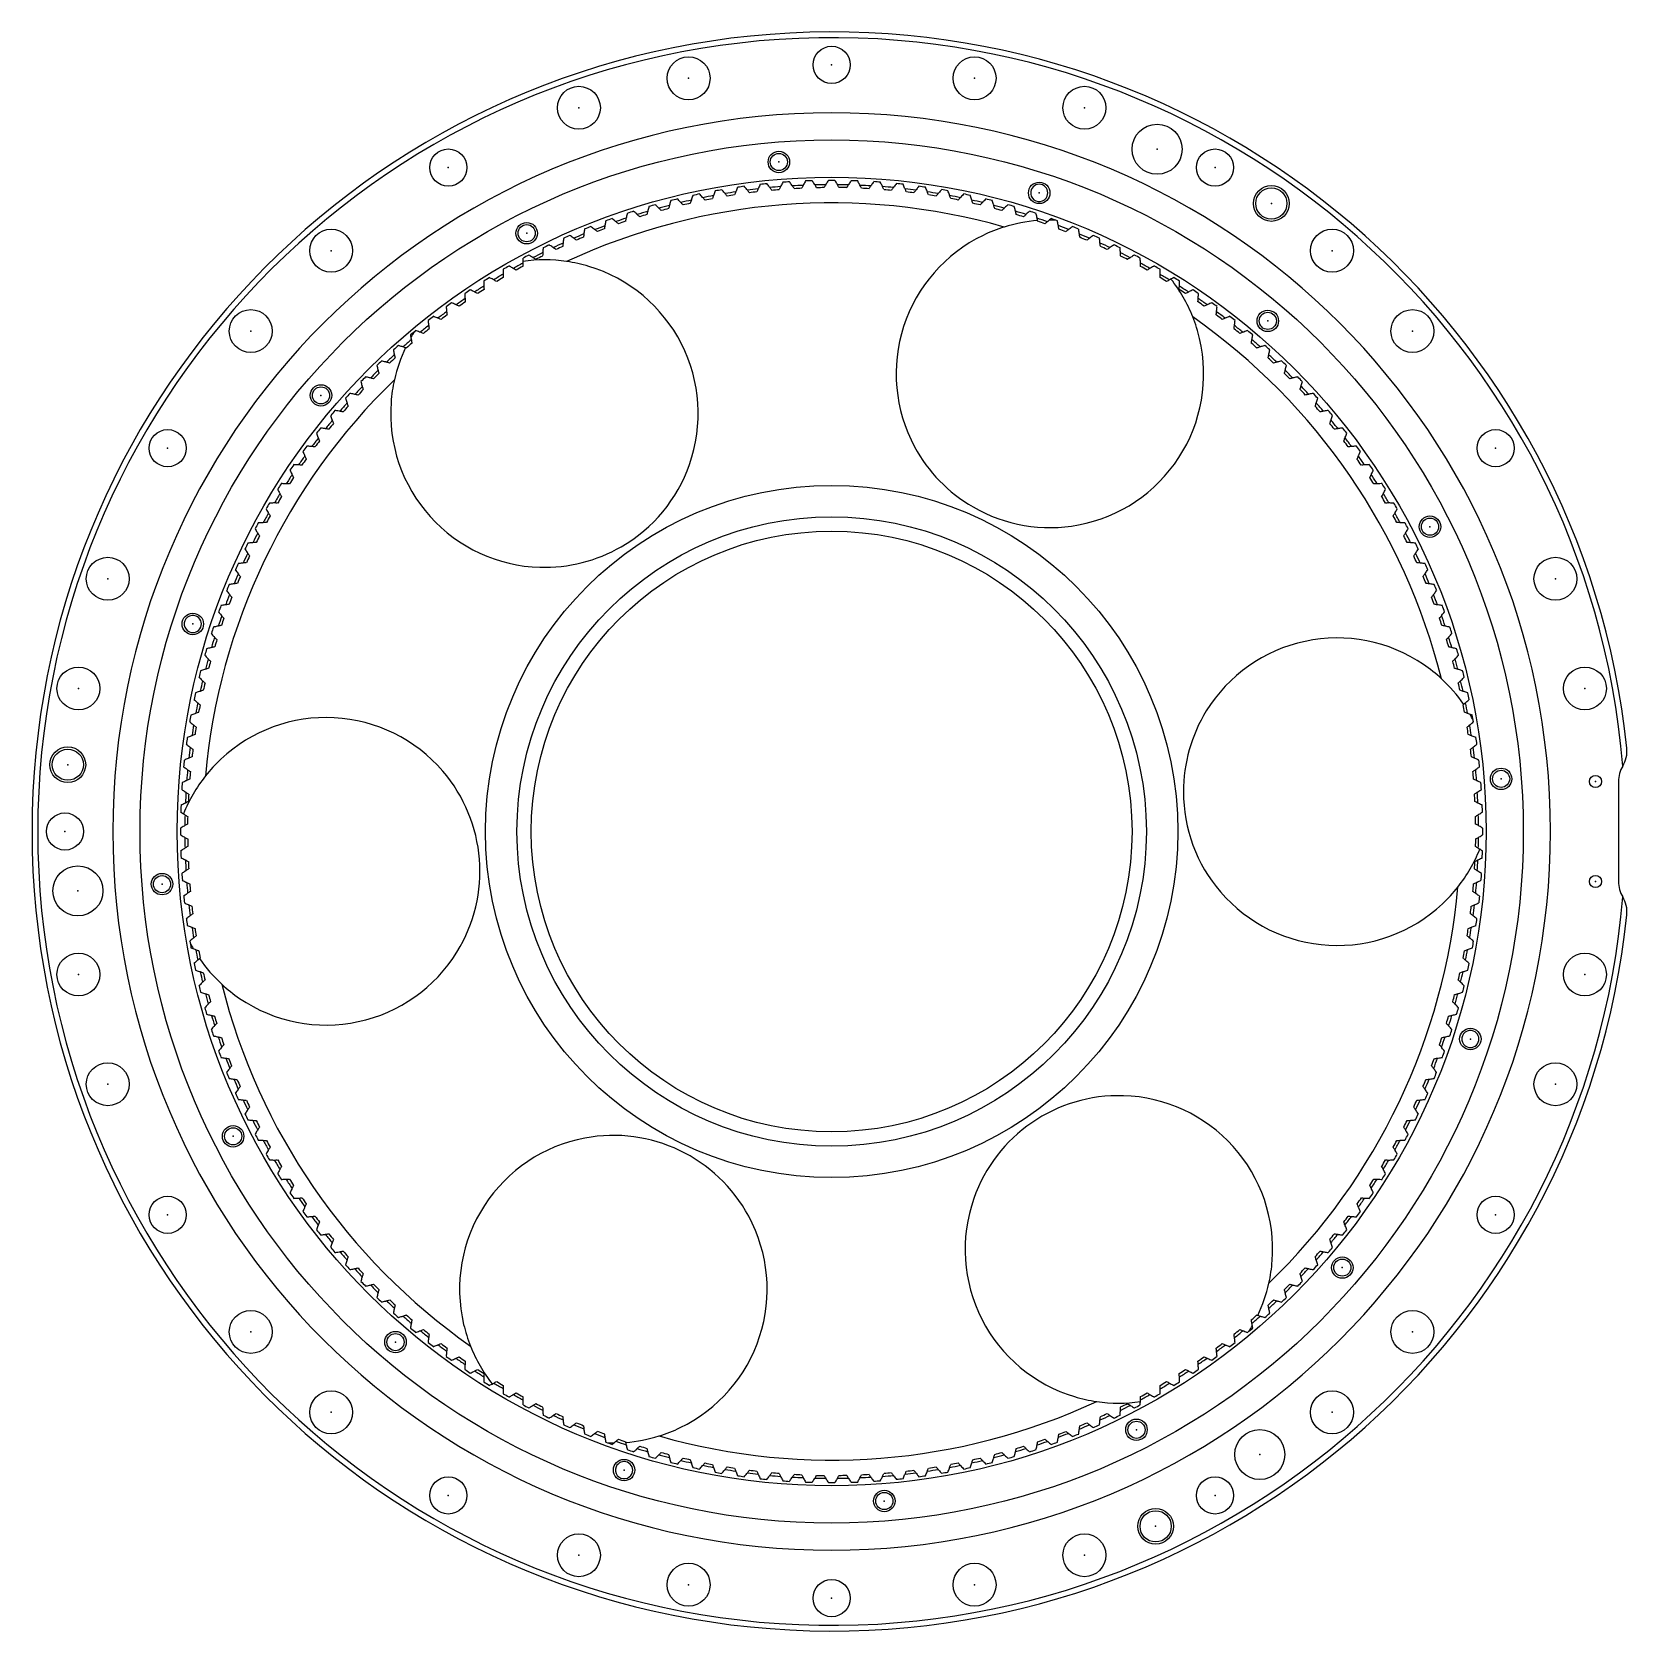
# Model space of a CAD drawing. Header units: millimetres. Extents: x -558 to 558, y -559 to 559.
import ezdxf

# ---------------------------------------------------------------- set-up
doc = ezdxf.new("R2010")
doc.units = ezdxf.units.MM
doc.linetypes.add('K5LT_BASIC', pattern=[0])
doc.layers.add('Системный слой (1)', color=252, linetype='Continuous', true_color=0x909090)

# ---------------------------------------------------------------- blocks, each defined once
blk = doc.blocks.new('U0')
at = {"layer": 'Системный слой (1)', "color": 5, "linetype": 'K5LT_BASIC', "true_color": 0x0000ff}
for start, end in [(274.6048, 287.2882), (267.7536, 270.2383)]:
    blk.add_arc((-151.1, -320), 107.5, start, end, dxfattribs=at)
blk = doc.blocks.new('U1')
at = {"layer": 'Системный слой (1)', "color": 5, "linetype": 'K5LT_BASIC', "true_color": 0x0000ff}
for start, end in [(147.7536, 150.2383), (154.6048, 167.2882)]:
    blk.add_arc((-199.3, 292.2), 107.5, start, end, dxfattribs=at)
blk = doc.blocks.new('U2')
at = {"layer": 'Системный слой (1)', "color": 5, "linetype": 'K5LT_BASIC', "true_color": 0x0000ff}
for start, end in [(334.6048, 347.2882), (327.7536, 330.2383)]:
    blk.add_arc((202.3, -292.2), 107.5, start, end, dxfattribs=at)
blk = doc.blocks.new('U3')
at = {"layer": 'Системный слой (1)', "color": 5, "linetype": 'K5LT_BASIC', "true_color": 0x0000ff}
for start, end in [(34.6048, 47.2882), (27.7536, 30.2383)]:
    blk.add_arc((354.9, 27.8), 107.5, start, end, dxfattribs=at)
blk = doc.blocks.new('U4')
at = {"layer": 'Системный слой (1)', "color": 5, "linetype": 'K5LT_BASIC', "true_color": 0x0000ff}
for start, end in [(94.6048, 107.2882), (87.7536, 90.2383)]:
    blk.add_arc((154.1, 320), 107.5, start, end, dxfattribs=at)
blk = doc.blocks.new('U5')
at = {"layer": 'Системный слой (1)', "color": 5, "linetype": 'K5LT_BASIC', "true_color": 0x0000ff}
for start, end in [(207.7536, 210.2383), (214.6048, 227.2882)]:
    blk.add_arc((-351.9, -27.8), 107.5, start, end, dxfattribs=at)
blk = doc.blocks.new('U6')
at = {"layer": 'Системный слой (1)'}
for p in [(-348.4, 406.1), (-404.6, 349.9)]:
    blk.add_point(p, dxfattribs=at)

msp = doc.modelspace()

# ---------------------------------------------------------------- linework, layer by layer
at = {"layer": 'Системный слой (1)', "color": 5, "linetype": 'K5LT_BASIC', "true_color": 0x0000ff}
msp.add_line((551.5, 35), (551.5, -35), dxfattribs=at)
for centre, radius in [((1.5, 536), 13), ((-98.5, 526.6), 15), ((101.4, 526.6), 15), ((-175.2, 506), 15), ((178.2, 506), 15), ((229, 477), 17.5), ((1.5, 0), 483.5), ((-266.5, 464.2), 13), ((-35.4, 468.1), 7.5), ((-35.4, 468.1), 6), ((269.5, 464.2), 13), ((1.5, 0), 457.5), ((146.6, 446.5), 7.5), ((308.9, 439.1), 12.5), ((308.9, 439.1), 10.9), ((-211.7, 418.3), 7.5), ((-348.4, 406.1), 15), ((-211.7, 418.3), 6), ((351.3, 406.1), 15), ((-404.6, 349.9), 15), ((306.4, 357), 7.5), ((306.4, 357), 6), ((407.5, 349.9), 15), ((-355.5, 304.9), 7.5), ((-355.5, 304.9), 6), ((-462.7, 268), 13), ((465.7, 268), 13), ((1.5, 0), 242), ((1.5, 0), 220), ((419.8, 213.1), 7.5), ((419.8, 213.1), 6), ((1.5, 0), 210), ((-504.6, 176.7), 15), ((507.5, 176.7), 15), ((-445.1, 145.1), 7.5), ((-525.1, 100), 15), ((528.1, 100), 15), ((-532.5, 46.7), 12.5), ((-532.5, 46.7), 10.9), ((469.5, 36.8), 7.5), ((469.5, 36.8), 6), ((535.5, 35), 4.25), ((-534.5, 0), 13), ((-525.4, -41.5), 17.5), ((-466.6, -36.8), 7.5), ((-466.6, -36.8), 6), ((535.5, -35), 4.25), ((-525.1, -100), 15), ((528.1, -100), 15), ((448, -145.1), 7.5), ((-504.6, -176.7), 15), ((507.5, -176.7), 15), ((-416.9, -213.1), 7.5), ((-416.9, -213.1), 6), ((-462.7, -268), 13), ((465.7, -268), 13), ((358.5, -304.9), 7.5), ((358.5, -304.9), 6), ((-404.6, -349.9), 15), ((407.5, -349.9), 15), ((-303.4, -357), 7.5), ((-303.4, -357), 6), ((-348.4, -406.1), 15), ((351.3, -406.1), 15), ((214.6, -418.3), 7.5), ((214.6, -418.3), 6), ((300.8, -435.6), 17.5), ((-143.6, -446.5), 7.5), ((-266.5, -464.2), 13), ((269.5, -464.2), 13), ((38.3, -468.1), 7.5), ((38.3, -468.1), 6), ((228, -485.8), 12.5), ((228, -485.8), 10.9), ((-175.2, -506), 15), ((178.2, -506), 15), ((-98.5, -526.6), 15), ((101.4, -526.6), 15), ((1.5, -536), 13)]:
    msp.add_circle(centre, radius, dxfattribs=at)
for centre, radius, start, end in [((1.5, 0), 559, 5.9824, 354.0178), ((1.5, 0), 555, 4.7277, 355.2725), ((1.5, 0), 502.5, 90, 270), ((1.5, 0), 502.5, 270, 90), ((1.5, 0), 455.2, 99.7086, 100.2914), ((1.5, 0), 452.2, 98.5172, 99.4828), ((1.5, 0), 455.2, 97.7086, 98.2914), ((1.5, 0), 452.3, 96.5172, 97.4828), ((1.5, 0), 450.3, 96.6654, 97.3346), ((1.5, 0), 455.2, 95.7086, 96.2914), ((1.5, 0), 452.3, 94.5172, 95.4828), ((1.5, 0), 450.2, 94.6654, 95.3346), ((1.5, 0), 455.2, 93.7086, 94.2914), ((1.5, 0), 452.2, 92.5172, 93.4828), ((1.5, 0), 450.2, 92.6654, 93.3346), ((1.5, 0), 455.2, 91.7086, 92.2914), ((1.5, 0), 452.2, 90.5172, 91.4828), ((1.5, 0), 450.2, 90.6654, 91.3346), ((1.5, 0), 455.2, 89.7086, 90.2914), ((1.5, 0), 452.2, 88.5172, 89.4828), ((1.5, 0), 450.3, 88.6654, 89.3346), ((1.5, 0), 455.2, 87.7086, 88.2914), ((1.5, 0), 452.2, 86.5172, 87.4828), ((1.5, 0), 450.2, 86.6654, 87.3346), ((1.5, 0), 455.3, 85.7086, 86.2914), ((1.5, 0), 452.3, 84.5172, 85.4828), ((1.5, 0), 450.2, 84.6654, 85.3346), ((1.5, 0), 455.3, 83.7086, 84.2914), ((1.5, 0), 452.3, 82.5172, 83.4828), ((1.5, 0), 450.2, 82.6654, 83.3346), ((1.5, 0), 455.2, 81.7086, 82.2914), ((1.5, 0), 452.2, 80.5172, 81.4828), ((1.5, 0), 455.3, 79.7086, 80.2914), ((146.6, 446.5), 6, 157.5, 337.5), ((146.6, 446.5), 6, 337.5, 157.5), ((1.5, 0), 439.5, 74.0641, 114.9359), ((1.5, 0), 455.2, 105.7086, 106.2914), ((1.5, 0), 452.2, 104.5172, 105.4828), ((1.5, 0), 455.2, 103.7086, 104.2914), ((1.5, 0), 452.2, 102.5172, 103.4828), ((1.5, 0), 450.2, 102.6654, 103.3346), ((1.5, 0), 455.2, 101.7086, 102.2914), ((1.5, 0), 452.2, 100.5172, 101.4828), ((1.5, 0), 450.2, 100.6654, 101.3346), ((1.5, 0), 450.2, 98.6654, 99.3346), ((1.5, 0), 450.2, 80.6654, 81.3346), ((1.5, 0), 452.2, 78.5172, 79.4828), ((1.5, 0), 450.3, 78.6654, 79.3346), ((1.5, 0), 455.2, 77.7086, 78.2914), ((1.5, 0), 452.2, 76.5172, 77.4828), ((1.5, 0), 450.2, 76.6654, 77.3346), ((1.5, 0), 455.2, 75.7086, 76.2914), ((1.5, 0), 452.2, 74.5172, 75.4828), ((1.5, 0), 455.2, 73.7086, 74.2914), ((1.5, 0), 455.2, 109.7086, 110.2914), ((1.5, 0), 452.3, 108.5172, 109.4828), ((1.5, 0), 450.3, 108.6654, 109.3346), ((1.5, 0), 455.2, 107.7086, 108.2914), ((1.5, 0), 452.2, 106.5172, 107.4828), ((1.5, 0), 450.3, 106.6654, 107.3346), ((1.5, 0), 450.2, 104.6654, 105.3346), ((1.5, 0), 450.2, 74.6654, 75.3346), ((1.5, 0), 452.3, 72.5172, 73.4828), ((1.5, 0), 450.2, 72.6654, 73.3346), ((1.5, 0), 455.2, 71.7086, 72.2914), ((1.5, 0), 452.2, 70.5172, 71.4828), ((1.5, 0), 450.3, 70.6654, 71.3346), ((1.5, 0), 455.2, 69.7086, 70.2914), ((1.5, 0), 455.2, 113.7086, 114.2914), ((1.5, 0), 452.3, 112.5172, 113.4828), ((1.5, 0), 450.3, 112.6654, 113.3346), ((1.5, 0), 455.3, 111.7086, 112.2914), ((1.5, 0), 452.2, 110.5172, 111.4828), ((1.5, 0), 450.3, 110.6654, 111.3346), ((154.1, 320), 107.5, 115.7794, 208.3128), ((154.1, 320), 107.5, 107.2882, 115.7794), ((1.5, 0), 452.3, 68.5172, 69.4828), ((1.5, 0), 450.2, 68.6654, 69.3346), ((1.5, 0), 455.2, 67.7086, 68.2914), ((1.5, 0), 452.2, 66.5172, 67.4828), ((1.5, 0), 450.2, 66.6654, 67.3346), ((1.5, 0), 455.2, 65.7086, 66.2914), ((1.5, 0), 455.2, 117.7086, 118.2914), ((1.5, 0), 452.3, 116.5172, 117.4828), ((1.5, 0), 455.2, 115.7086, 116.2914), ((1.5, 0), 452.2, 114.5172, 115.4828), ((1.5, 0), 450.2, 114.6654, 115.3346), ((1.5, 0), 452.2, 64.5172, 65.4828), ((1.5, 0), 450.2, 64.6654, 65.3346), ((1.5, 0), 455.2, 63.7086, 64.2914), ((1.5, 0), 452.2, 62.5172, 63.4828), ((1.5, 0), 455.2, 61.7086, 62.2914), ((1.5, 0), 455.2, 119.7086, 120.2914), ((1.5, 0), 452.3, 118.5172, 119.4828), ((1.5, 0), 450.3, 118.6654, 119.3346), ((-199.3, 292.2), 107.5, 81.7118, 98.0633), ((1.5, 0), 450.2, 116.6654, 117.3346), ((-199.3, 292.2), 107.5, 73.2206, 81.7118), ((-199.3, 292.2), 107.5, 340.6872, 73.2206), ((1.5, 0), 450.2, 62.6654, 63.3346), ((1.5, 0), 452.3, 60.5172, 61.4828), ((1.5, 0), 450.3, 60.6654, 61.3346), ((1.5, 0), 455.2, 59.7086, 60.2914), ((1.5, 0), 452.3, 122.5172, 123.4828), ((1.5, 0), 455.2, 121.7086, 122.2914), ((1.5, 0), 452.3, 120.5172, 121.4828), ((1.5, 0), 450.2, 120.6654, 121.3346), ((1.5, 0), 452.2, 58.5172, 59.4828), ((1.5, 0), 450.2, 58.6654, 59.3346), ((154.1, 320), 107.5, 21.7118, 38.0633), ((1.5, 0), 455.2, 57.7086, 58.2914), ((1.5, 0), 452.2, 56.5172, 57.4828), ((1.5, 0), 455.2, 125.7086, 126.2914), ((1.5, 0), 452.2, 124.5172, 125.4828), ((1.5, 0), 450.2, 124.6654, 125.3346), ((1.5, 0), 455.2, 123.7086, 124.2914), ((1.5, 0), 450.2, 122.6654, 123.3346), ((1.5, 0), 450.2, 56.6654, 57.3346), ((1.5, 0), 455.2, 55.7086, 56.2914), ((1.5, 0), 450.3, 54.6654, 55.3346), ((1.5, 0), 452.3, 54.5172, 55.4828), ((1.5, 0), 455.3, 53.7086, 54.2914), ((1.5, 0), 455.2, 127.7086, 128.2914), ((1.5, 0), 452.3, 126.5172, 127.4828), ((1.5, 0), 450.3, 126.6654, 127.3346), ((154.1, 320), 107.5, 13.2206, 21.7118), ((1.5, 0), 439.5, 14.0641, 54.9359), ((1.5, 0), 450.3, 52.6654, 53.3346), ((1.5, 0), 452.2, 52.5172, 53.4828), ((1.5, 0), 455.2, 51.7086, 52.2914), ((1.5, 0), 455.2, 129.7086, 130.2914), ((1.5, 0), 452.3, 128.5172, 129.4828), ((1.5, 0), 450.2, 128.6654, 129.3346), ((1.5, 0), 450.2, 50.6654, 51.3346), ((1.5, 0), 452.2, 50.5172, 51.4828), ((1.5, 0), 455.2, 49.7086, 50.2914), ((1.5, 0), 455.2, 131.7086, 132.2914), ((1.5, 0), 452.3, 130.5172, 131.4828), ((1.5, 0), 450.2, 130.6654, 131.3346), ((154.1, 320), 107.5, 280.6872, 13.2206), ((1.5, 0), 450.2, 48.6654, 49.3346), ((1.5, 0), 452.3, 48.5172, 49.4828), ((1.5, 0), 455.2, 47.7086, 48.2914), ((1.5, 0), 455.2, 133.7086, 134.2914), ((1.5, 0), 452.3, 132.5172, 133.4828), ((1.5, 0), 450.3, 132.6654, 133.3346), ((1.5, 0), 450.2, 46.6654, 47.3346), ((1.5, 0), 452.2, 46.5172, 47.4828), ((1.5, 0), 455.2, 45.7086, 46.2914), ((1.5, 0), 439.5, 134.0641, 174.9359), ((1.5, 0), 455.2, 135.7086, 136.2914), ((1.5, 0), 452.2, 134.5172, 135.4828), ((1.5, 0), 450.3, 134.6654, 135.3346), ((-199.3, 292.2), 107.5, 167.2882, 175.7794), ((1.5, 0), 450.3, 44.6654, 45.3346), ((1.5, 0), 452.2, 44.5172, 45.4828), ((1.5, 0), 455.2, 43.7086, 44.2914), ((1.5, 0), 455.2, 137.7086, 138.2914), ((1.5, 0), 452.2, 136.5172, 137.4828), ((1.5, 0), 450.2, 136.6654, 137.3346), ((1.5, 0), 450.3, 42.6654, 43.3346), ((1.5, 0), 452.3, 42.5172, 43.4828), ((1.5, 0), 455.2, 41.7086, 42.2914), ((1.5, 0), 455.2, 139.7086, 140.2914), ((1.5, 0), 452.3, 138.5172, 139.4828), ((1.5, 0), 450.2, 138.6654, 139.3346), ((-199.3, 292.2), 107.5, 175.7794, 268.3128), ((1.5, 0), 450.2, 40.6654, 41.3346), ((1.5, 0), 452.3, 40.5172, 41.4828), ((1.5, 0), 455.2, 39.7086, 40.2914), ((1.5, 0), 455.2, 141.7086, 142.2914), ((1.5, 0), 452.2, 140.5172, 141.4828), ((1.5, 0), 450.2, 140.6654, 141.3346), ((1.5, 0), 450.2, 38.6654, 39.3346), ((1.5, 0), 452.3, 38.5172, 39.4828), ((1.5, 0), 455.2, 37.7086, 38.2914), ((1.5, 0), 455.3, 143.7086, 144.2914), ((1.5, 0), 452.2, 142.5172, 143.4828), ((1.5, 0), 450.3, 142.6654, 143.3346), ((154.1, 320), 107.5, 208.3128, 240), ((1.5, 0), 450.3, 36.6654, 37.3346), ((1.5, 0), 452.3, 36.5172, 37.4828), ((1.5, 0), 455.2, 35.7086, 36.2914), ((1.5, 0), 452.3, 144.5172, 145.4828), ((1.5, 0), 450.3, 144.6654, 145.3346), ((1.5, 0), 450.2, 34.6654, 35.3346), ((1.5, 0), 452.2, 34.5172, 35.4828), ((1.5, 0), 452.2, 146.5172, 147.4828), ((1.5, 0), 450.2, 146.6654, 147.3346), ((1.5, 0), 455.2, 145.7086, 146.2914), ((-199.3, 292.2), 107.5, 300, 340.6872), ((1.5, 0), 455.2, 33.7086, 34.2914), ((1.5, 0), 450.2, 32.6654, 33.3346), ((1.5, 0), 452.3, 32.5172, 33.4828), ((1.5, 0), 452.2, 148.5172, 149.4828), ((1.5, 0), 455.2, 147.7086, 148.2914), ((1.5, 0), 455.2, 31.7086, 32.2914), ((1.5, 0), 452.3, 30.5172, 31.4828), ((1.5, 0), 455.2, 149.7086, 150.2914), ((1.5, 0), 450.2, 148.6654, 149.3346), ((154.1, 320), 107.5, 240, 280.6872), ((1.5, 0), 450.2, 30.6654, 31.3346), ((1.5, 0), 455.2, 29.7086, 30.2914), ((1.5, 0), 455.2, 151.7086, 152.2914), ((1.5, 0), 452.3, 150.5172, 151.4828), ((1.5, 0), 450.3, 150.6654, 151.3346), ((1.5, 0), 450.3, 28.6654, 29.3346), ((1.5, 0), 452.3, 28.5172, 29.4828), ((1.5, 0), 455.2, 27.7086, 28.2914), ((1.5, 0), 455.2, 153.7086, 154.2914), ((1.5, 0), 452.2, 152.5172, 153.4828), ((1.5, 0), 450.2, 152.6654, 153.3346), ((1.5, 0), 450.2, 26.6654, 27.3346), ((1.5, 0), 452.3, 26.5172, 27.4828), ((1.5, 0), 455.2, 25.7086, 26.2914), ((1.5, 0), 452.2, 154.5172, 155.4828), ((1.5, 0), 450.2, 154.6654, 155.3346), ((-199.3, 292.2), 107.5, 268.3128, 300), ((1.5, 0), 450.2, 24.6654, 25.3346), ((1.5, 0), 452.2, 24.5172, 25.4828), ((1.5, 0), 452.2, 156.5172, 157.4828), ((1.5, 0), 455.2, 155.7086, 156.2914), ((1.5, 0), 452.3, 22.5172, 23.4828), ((1.5, 0), 455.2, 23.7086, 24.2914), ((1.5, 0), 455.2, 157.7086, 158.2914), ((1.5, 0), 450.2, 156.6654, 157.3346), ((1.5, 0), 450.3, 22.6654, 23.3346), ((1.5, 0), 455.3, 21.7086, 22.2914), ((1.5, 0), 455.2, 159.7086, 160.2914), ((1.5, 0), 452.3, 158.5172, 159.4828), ((1.5, 0), 450.2, 158.6654, 159.3346), ((1.5, 0), 450.3, 20.6654, 21.3346), ((1.5, 0), 452.2, 20.5172, 21.4828), ((1.5, 0), 455.2, 19.7086, 20.2914), ((-445.1, 145.1), 6, 67.5, 247.5), ((-445.1, 145.1), 6, 247.5, 67.5), ((1.5, 0), 452.2, 160.5172, 161.4828), ((1.5, 0), 450.3, 160.6654, 161.3346), ((1.5, 0), 450.3, 18.6654, 19.3346), ((1.5, 0), 452.3, 18.5172, 19.4828), ((1.5, 0), 455.2, 161.7086, 162.2914), ((1.5, 0), 452.3, 162.5172, 163.4828), ((354.9, 27.8), 107.5, 55.7794, 148.3128), ((1.5, 0), 452.2, 16.5172, 17.4828), ((1.5, 0), 455.2, 17.7086, 18.2914), ((1.5, 0), 455.2, 163.7086, 164.2914), ((1.5, 0), 450.2, 162.6654, 163.3346), ((1.5, 0), 450.3, 16.6654, 17.3346), ((1.5, 0), 455.2, 15.7086, 16.2914), ((1.5, 0), 455.2, 165.7086, 166.2914), ((1.5, 0), 452.2, 164.5172, 165.4828), ((1.5, 0), 450.2, 164.6654, 165.3346), ((354.9, 27.8), 107.5, 47.2882, 55.7794), ((1.5, 0), 450.2, 14.6654, 15.3346), ((1.5, 0), 452.2, 14.5172, 15.4828), ((1.5, 0), 455.2, 13.7086, 14.2914), ((1.5, 0), 452.2, 166.5172, 167.4828), ((1.5, 0), 450.2, 166.6654, 167.3346), ((1.5, 0), 450.2, 12.6654, 13.3346), ((1.5, 0), 452.2, 12.5172, 13.4828), ((1.5, 0), 455.2, 167.7086, 168.2914), ((1.5, 0), 452.2, 168.5172, 169.4828), ((1.5, 0), 452.2, 10.5172, 11.4828), ((1.5, 0), 455.2, 11.7086, 12.2914), ((1.5, 0), 455.3, 169.7086, 170.2914), ((1.5, 0), 450.3, 168.6654, 169.3346), ((-351.9, -27.8), 107.5, 40.6872, 133.2206), ((354.9, 27.8), 107.5, 148.3128, 180), ((1.5, 0), 450.2, 10.6654, 11.3346), ((1.5, 0), 455.2, 9.7086, 10.2914), ((1.5, 0), 452.2, 170.5172, 171.4828), ((1.5, 0), 450.2, 170.6654, 171.3346), ((1.5, 0), 450.2, 8.6654, 9.3346), ((1.5, 0), 452.2, 8.5172, 9.4828), ((1.5, 0), 455.2, 171.7086, 172.2914), ((1.5, 0), 452.3, 172.5172, 173.4828), ((1.5, 0), 450.2, 172.6654, 173.3346), ((1.5, 0), 450.3, 6.6654, 7.3346), ((1.5, 0), 452.3, 6.5172, 7.4828), ((1.5, 0), 455.2, 7.7086, 8.2914), ((537.5, 56.2), 20, 328.5338, 5.9824), ((1.5, 0), 455.3, 173.7086, 174.2914), ((-351.9, -27.8), 107.5, 133.2206, 141.7118), ((1.5, 0), 455.2, 5.7086, 6.2914), ((571.5, 35), 20, 147.54, 180), ((1.5, 0), 455.3, 175.7086, 176.2914), ((-351.9, -27.8), 107.5, 141.7118, 158.0633), ((1.5, 0), 452.3, 174.5172, 175.4828), ((1.5, 0), 450.2, 174.6654, 175.3346), ((-351.9, -27.8), 107.5, 328.3128, 40.6872), ((1.5, 0), 450.2, 4.6654, 5.3346), ((1.5, 0), 452.3, 4.5172, 5.4828), ((1.5, 0), 455.2, 3.7086, 4.2914), ((1.5, 0), 452.2, 176.5172, 177.4828), ((1.5, 0), 450.2, 176.6654, 177.3346), ((354.9, 27.8), 107.5, 180, 220.6872), ((1.5, 0), 450.2, 2.6654, 3.3346), ((1.5, 0), 452.2, 2.5172, 3.4828), ((1.5, 0), 455.2, 177.7086, 178.2914), ((1.5, 0), 452.2, 178.5172, 179.4828), ((1.5, 0), 452.2, 0.5172, 1.4828), ((1.5, 0), 455.2, 1.7086, 2.2914), ((1.5, 0), 455.2, 179.7086, 180.2914), ((1.5, 0), 450.3, 178.6654, 179.3346), ((1.5, 0), 450.2, 0.6654, 1.3346), ((1.5, 0), 455.2, 359.7086, 0.2914), ((1.5, 0), 452.2, 180.5172, 181.4828), ((1.5, 0), 450.2, 180.6654, 181.3346), ((1.5, 0), 450.3, 358.6654, 359.3346), ((1.5, 0), 452.2, 358.5172, 359.4828), ((1.5, 0), 455.2, 181.7086, 182.2914), ((1.5, 0), 452.2, 182.5172, 183.4828), ((1.5, 0), 450.2, 182.6654, 183.3346), ((354.9, 27.8), 107.5, 321.7118, 338.0633), ((1.5, 0), 450.2, 356.6654, 357.3346), ((1.5, 0), 452.2, 356.5172, 357.4828), ((1.5, 0), 455.2, 357.7086, 358.2914), ((1.5, 0), 455.2, 183.7086, 184.2914), ((1.5, 0), 455.3, 355.7086, 356.2914), ((1.5, 0), 452.3, 184.5172, 185.4828), ((1.5, 0), 450.2, 184.6654, 185.3346), ((354.9, 27.8), 107.5, 220.6872, 313.2206), ((1.5, 0), 439.5, 314.0641, 354.9359), ((354.9, 27.8), 107.5, 313.2206, 321.7118), ((1.5, 0), 450.2, 354.6654, 355.3346), ((1.5, 0), 452.3, 354.5172, 355.4828), ((571.5, -35), 20, 180, 212.461), ((1.5, 0), 455.2, 185.7086, 186.2914), ((1.5, 0), 452.3, 186.5172, 187.4828), ((1.5, 0), 450.3, 186.6654, 187.3346), ((1.5, 0), 450.2, 352.6654, 353.3346), ((1.5, 0), 452.3, 352.5172, 353.4828), ((1.5, 0), 455.3, 353.7086, 354.2914), ((537.5, -56.2), 20, 354.0178, 31.4664), ((1.5, 0), 455.2, 187.7086, 188.2914), ((1.5, 0), 452.2, 188.5172, 189.4828), ((1.5, 0), 452.2, 350.5172, 351.4828), ((1.5, 0), 455.2, 351.7086, 352.2914), ((1.5, 0), 455.2, 189.7086, 190.2914), ((1.5, 0), 450.2, 188.6654, 189.3346), ((1.5, 0), 450.2, 350.6654, 351.3346), ((1.5, 0), 455.3, 349.7086, 350.2914), ((1.5, 0), 452.2, 190.5172, 191.4828), ((1.5, 0), 450.2, 190.6654, 191.3346), ((-351.9, -27.8), 107.5, 235.7794, 328.3128), ((1.5, 0), 450.3, 348.6654, 349.3346), ((1.5, 0), 452.2, 348.5172, 349.4828), ((1.5, 0), 455.2, 191.7086, 192.2914), ((1.5, 0), 452.2, 192.5172, 193.4828), ((1.5, 0), 450.2, 192.6654, 193.3346), ((1.5, 0), 450.2, 346.6654, 347.3346), ((1.5, 0), 452.2, 346.5172, 347.4828), ((1.5, 0), 455.2, 347.7086, 348.2914), ((1.5, 0), 455.2, 193.7086, 194.2914), ((1.5, 0), 439.5, 194.0641, 234.9359), ((-351.9, -27.8), 107.5, 227.2882, 235.7794), ((1.5, 0), 455.2, 345.7086, 346.2914), ((1.5, 0), 452.2, 194.5172, 195.4828), ((1.5, 0), 450.2, 194.6654, 195.3346), ((1.5, 0), 450.2, 344.6654, 345.3346), ((1.5, 0), 452.2, 344.5172, 345.4828), ((1.5, 0), 455.2, 195.7086, 196.2914), ((1.5, 0), 452.2, 196.5172, 197.4828), ((1.5, 0), 450.3, 196.6654, 197.3346), ((1.5, 0), 450.2, 342.6654, 343.3346), ((1.5, 0), 452.3, 342.5172, 343.4828), ((1.5, 0), 455.2, 343.7086, 344.2914), ((1.5, 0), 455.2, 197.7086, 198.2914), ((1.5, 0), 452.3, 198.5172, 199.4828), ((1.5, 0), 450.3, 198.6654, 199.3346), ((1.5, 0), 450.3, 340.6654, 341.3346), ((1.5, 0), 452.2, 340.5172, 341.4828), ((1.5, 0), 455.2, 341.7086, 342.2914), ((448, -145.1), 6, 67.5, 247.5), ((448, -145.1), 6, 247.5, 67.5), ((1.5, 0), 455.2, 199.7086, 200.2914), ((1.5, 0), 455.2, 339.7086, 340.2914), ((1.5, 0), 452.2, 200.5172, 201.4828), ((1.5, 0), 450.3, 200.6654, 201.3346), ((1.5, 0), 450.2, 338.6654, 339.3346), ((1.5, 0), 452.3, 338.5172, 339.4828), ((1.5, 0), 455.3, 201.7086, 202.2914), ((1.5, 0), 452.3, 202.5172, 203.4828), ((1.5, 0), 450.3, 202.6654, 203.3346), ((1.5, 0), 450.2, 336.6654, 337.3346), ((1.5, 0), 452.2, 336.5172, 337.4828), ((1.5, 0), 455.2, 337.7086, 338.2914), ((1.5, 0), 455.2, 203.7086, 204.2914), ((1.5, 0), 452.2, 204.5172, 205.4828), ((1.5, 0), 450.2, 204.6654, 205.3346), ((202.3, -292.2), 107.5, 88.3128, 160.6872), ((202.3, -292.2), 107.5, 355.7794, 88.3128), ((1.5, 0), 450.2, 334.6654, 335.3346), ((1.5, 0), 452.2, 334.5172, 335.4828), ((1.5, 0), 455.2, 335.7086, 336.2914), ((1.5, 0), 455.2, 205.7086, 206.2914), ((1.5, 0), 455.2, 333.7086, 334.2914), ((1.5, 0), 452.3, 206.5172, 207.4828), ((1.5, 0), 455.2, 207.7086, 208.2914), ((1.5, 0), 450.2, 206.6654, 207.3346), ((1.5, 0), 450.2, 332.6654, 333.3346), ((1.5, 0), 455.2, 331.7086, 332.2914), ((1.5, 0), 452.2, 332.5172, 333.4828), ((1.5, 0), 452.3, 208.5172, 209.4828), ((1.5, 0), 450.3, 208.6654, 209.3346), ((-151.1, -320), 107.5, 100.6872, 193.2206), ((-151.1, -320), 107.5, 28.3128, 100.6872), ((1.5, 0), 450.3, 330.6654, 331.3346), ((1.5, 0), 452.3, 330.5172, 331.4828), ((1.5, 0), 455.2, 209.7086, 210.2914), ((1.5, 0), 452.3, 210.5172, 211.4828), ((1.5, 0), 450.2, 210.6654, 211.3346), ((1.5, 0), 450.2, 328.6654, 329.3346), ((1.5, 0), 452.2, 328.5172, 329.4828), ((1.5, 0), 455.2, 329.7086, 330.2914), ((1.5, 0), 455.2, 211.7086, 212.2914), ((1.5, 0), 452.3, 212.5172, 213.4828), ((1.5, 0), 450.2, 212.6654, 213.3346), ((1.5, 0), 450.2, 326.6654, 327.3346), ((1.5, 0), 452.2, 326.5172, 327.4828), ((1.5, 0), 455.2, 327.7086, 328.2914), ((1.5, 0), 455.2, 213.7086, 214.2914), ((1.5, 0), 452.2, 214.5172, 215.4828), ((1.5, 0), 450.2, 214.6654, 215.3346), ((202.3, -292.2), 107.5, 160.6872, 253.2206), ((1.5, 0), 450.3, 324.6654, 325.3346), ((1.5, 0), 452.3, 324.5172, 325.4828), ((1.5, 0), 455.2, 325.7086, 326.2914), ((1.5, 0), 455.2, 215.7086, 216.2914), ((1.5, 0), 455.3, 323.7086, 324.2914), ((1.5, 0), 452.3, 216.5172, 217.4828), ((1.5, 0), 450.3, 216.6654, 217.3346), ((1.5, 0), 455.2, 217.7086, 218.2914), ((-151.1, -320), 107.5, 295.7794, 28.3128), ((1.5, 0), 455.2, 321.7086, 322.2914), ((1.5, 0), 450.3, 322.6654, 323.3346), ((1.5, 0), 452.2, 322.5172, 323.4828), ((1.5, 0), 452.3, 218.5172, 219.4828), ((1.5, 0), 450.2, 218.6654, 219.3346), ((1.5, 0), 450.2, 320.6654, 321.3346), ((1.5, 0), 452.2, 320.5172, 321.4828), ((1.5, 0), 455.2, 219.7086, 220.2914), ((1.5, 0), 452.3, 220.5172, 221.4828), ((1.5, 0), 450.2, 220.6654, 221.3346), ((202.3, -292.2), 107.5, 347.2882, 355.7794), ((1.5, 0), 450.2, 318.6654, 319.3346), ((1.5, 0), 452.3, 318.5172, 319.4828), ((1.5, 0), 455.2, 319.7086, 320.2914), ((1.5, 0), 455.2, 221.7086, 222.2914), ((1.5, 0), 452.3, 222.5172, 223.4828), ((1.5, 0), 450.3, 222.6654, 223.3346), ((1.5, 0), 450.2, 316.6654, 317.3346), ((1.5, 0), 452.2, 316.5172, 317.4828), ((1.5, 0), 455.2, 317.7086, 318.2914), ((1.5, 0), 455.2, 223.7086, 224.2914), ((1.5, 0), 452.2, 224.5172, 225.4828), ((1.5, 0), 450.3, 224.6654, 225.3346), ((1.5, 0), 450.3, 314.6654, 315.3346), ((1.5, 0), 452.2, 314.5172, 315.4828), ((1.5, 0), 455.2, 315.7086, 316.2914), ((1.5, 0), 455.2, 225.7086, 226.2914), ((1.5, 0), 452.2, 226.5172, 227.4828), ((1.5, 0), 450.2, 226.6654, 227.3346), ((1.5, 0), 450.3, 312.6654, 313.3346), ((1.5, 0), 452.3, 312.5172, 313.4828), ((1.5, 0), 455.2, 313.7086, 314.2914), ((1.5, 0), 455.2, 227.7086, 228.2914), ((1.5, 0), 452.3, 228.5172, 229.4828), ((1.5, 0), 450.2, 228.6654, 229.3346), ((-151.1, -320), 107.5, 193.2206, 201.7118), ((1.5, 0), 450.2, 310.6654, 311.3346), ((1.5, 0), 452.3, 310.5172, 311.4828), ((1.5, 0), 455.2, 311.7086, 312.2914), ((1.5, 0), 455.2, 229.7086, 230.2914), ((1.5, 0), 452.2, 230.5172, 231.4828), ((1.5, 0), 450.2, 230.6654, 231.3346), ((1.5, 0), 455.2, 231.7086, 232.2914), ((1.5, 0), 455.2, 307.7086, 308.2914), ((1.5, 0), 450.2, 308.6654, 309.3346), ((1.5, 0), 452.3, 308.5172, 309.4828), ((1.5, 0), 455.2, 309.7086, 310.2914), ((1.5, 0), 452.2, 232.5172, 233.4828), ((1.5, 0), 450.3, 232.6654, 233.3346), ((1.5, 0), 455.3, 233.7086, 234.2914), ((1.5, 0), 452.3, 234.5172, 235.4828), ((1.5, 0), 450.3, 234.6654, 235.3346), ((-151.1, -320), 107.5, 201.7118, 218.0633), ((1.5, 0), 450.2, 304.6654, 305.3346), ((1.5, 0), 452.2, 304.5172, 305.4828), ((1.5, 0), 455.2, 305.7086, 306.2914), ((1.5, 0), 450.3, 306.6654, 307.3346), ((1.5, 0), 452.3, 306.5172, 307.4828), ((1.5, 0), 455.2, 235.7086, 236.2914), ((1.5, 0), 452.2, 236.5172, 237.4828), ((1.5, 0), 450.2, 236.6654, 237.3346), ((1.5, 0), 450.2, 302.6654, 303.3346), ((1.5, 0), 452.3, 302.5172, 303.4828), ((1.5, 0), 455.2, 303.7086, 304.2914), ((1.5, 0), 455.2, 237.7086, 238.2914), ((1.5, 0), 452.2, 238.5172, 239.4828), ((1.5, 0), 450.2, 238.6654, 239.3346), ((1.5, 0), 450.2, 300.6654, 301.3346), ((1.5, 0), 452.3, 300.5172, 301.4828), ((1.5, 0), 455.2, 301.7086, 302.2914), ((1.5, 0), 455.2, 239.7086, 240.2914), ((1.5, 0), 452.3, 240.5172, 241.4828), ((1.5, 0), 450.3, 240.6654, 241.3346), ((1.5, 0), 455.2, 241.7086, 242.2914), ((1.5, 0), 452.2, 242.5172, 243.4828), ((1.5, 0), 450.2, 242.6654, 243.3346), ((1.5, 0), 439.5, 254.0641, 294.9359), ((202.3, -292.2), 107.5, 253.2206, 261.7118), ((202.3, -292.2), 107.5, 261.7118, 278.0633), ((1.5, 0), 452.3, 296.5172, 297.4828), ((1.5, 0), 450.2, 296.6654, 297.3346), ((1.5, 0), 455.2, 297.7086, 298.2914), ((1.5, 0), 450.3, 298.6654, 299.3346), ((1.5, 0), 452.3, 298.5172, 299.4828), ((1.5, 0), 455.2, 299.7086, 300.2914), ((1.5, 0), 455.2, 243.7086, 244.2914), ((1.5, 0), 452.2, 244.5172, 245.4828), ((1.5, 0), 450.2, 244.6654, 245.3346), ((1.5, 0), 450.2, 246.6654, 247.3346), ((1.5, 0), 450.3, 292.6654, 293.3346), ((1.5, 0), 452.2, 294.5172, 295.4828), ((1.5, 0), 450.2, 294.6654, 295.3346), ((1.5, 0), 455.2, 295.7086, 296.2914), ((1.5, 0), 455.2, 245.7086, 246.2914), ((1.5, 0), 452.2, 246.5172, 247.4828), ((1.5, 0), 455.2, 247.7086, 248.2914), ((1.5, 0), 452.3, 248.5172, 249.4828), ((1.5, 0), 450.2, 248.6654, 249.3346), ((-151.1, -320), 107.5, 287.2882, 295.7794), ((1.5, 0), 452.2, 290.5172, 291.4828), ((1.5, 0), 450.3, 290.6654, 291.3346), ((1.5, 0), 455.3, 291.7086, 292.2914), ((1.5, 0), 452.3, 292.5172, 293.4828), ((1.5, 0), 455.2, 293.7086, 294.2914), ((1.5, 0), 455.2, 249.7086, 250.2914), ((1.5, 0), 452.2, 250.5172, 251.4828), ((1.5, 0), 450.3, 250.6654, 251.3346), ((1.5, 0), 455.2, 251.7086, 252.2914), ((1.5, 0), 452.3, 252.5172, 253.4828), ((1.5, 0), 450.2, 252.6654, 253.3346), ((1.5, 0), 452.2, 254.5172, 255.4828), ((1.5, 0), 450.2, 254.6654, 255.3346), ((1.5, 0), 452.2, 284.5172, 285.4828), ((1.5, 0), 450.2, 284.6654, 285.3346), ((1.5, 0), 452.2, 286.5172, 287.4828), ((1.5, 0), 450.3, 286.6654, 287.3346), ((1.5, 0), 455.2, 287.7086, 288.2914), ((1.5, 0), 452.3, 288.5172, 289.4828), ((1.5, 0), 450.3, 288.6654, 289.3346), ((1.5, 0), 455.2, 289.7086, 290.2914), ((-143.6, -446.5), 6, 157.5, 337.5), ((-143.6, -446.5), 6, 337.5, 157.5), ((1.5, 0), 455.2, 253.7086, 254.2914), ((1.5, 0), 455.2, 255.7086, 256.2914), ((1.5, 0), 452.2, 256.5172, 257.4828), ((1.5, 0), 450.2, 256.6654, 257.3346), ((1.5, 0), 455.2, 257.7086, 258.2914), ((1.5, 0), 452.2, 258.5172, 259.4828), ((1.5, 0), 450.3, 258.6654, 259.3346), ((1.5, 0), 452.2, 260.5172, 261.4828), ((1.5, 0), 450.2, 260.6654, 261.3346), ((1.5, 0), 450.2, 262.6654, 263.3346), ((1.5, 0), 450.3, 276.6654, 277.3346), ((1.5, 0), 452.2, 278.5172, 279.4828), ((1.5, 0), 450.2, 278.6654, 279.3346), ((1.5, 0), 452.2, 280.5172, 281.4828), ((1.5, 0), 450.2, 280.6654, 281.3346), ((1.5, 0), 455.2, 281.7086, 282.2914), ((1.5, 0), 452.2, 282.5172, 283.4828), ((1.5, 0), 450.2, 282.6654, 283.3346), ((1.5, 0), 455.2, 283.7086, 284.2914), ((1.5, 0), 455.2, 285.7086, 286.2914), ((1.5, 0), 455.3, 259.7086, 260.2914), ((1.5, 0), 455.2, 261.7086, 262.2914), ((1.5, 0), 452.3, 262.5172, 263.4828), ((1.5, 0), 455.3, 263.7086, 264.2914), ((1.5, 0), 452.3, 264.5172, 265.4828), ((1.5, 0), 450.2, 264.6654, 265.3346), ((1.5, 0), 455.3, 265.7086, 266.2914), ((1.5, 0), 452.2, 266.5172, 267.4828), ((1.5, 0), 450.2, 266.6654, 267.3346), ((1.5, 0), 455.2, 267.7086, 268.2914), ((1.5, 0), 452.2, 268.5172, 269.4828), ((1.5, 0), 450.3, 268.6654, 269.3346), ((1.5, 0), 455.2, 269.7086, 270.2914), ((1.5, 0), 452.2, 270.5172, 271.4828), ((1.5, 0), 450.2, 270.6654, 271.3346), ((1.5, 0), 455.2, 271.7086, 272.2914), ((1.5, 0), 452.2, 272.5172, 273.4828), ((1.5, 0), 450.2, 272.6654, 273.3346), ((1.5, 0), 455.2, 273.7086, 274.2914), ((1.5, 0), 452.3, 274.5172, 275.4828), ((1.5, 0), 450.2, 274.6654, 275.3346), ((1.5, 0), 455.2, 275.7086, 276.2914), ((1.5, 0), 452.3, 276.5172, 277.4828), ((1.5, 0), 455.2, 277.7086, 278.2914), ((1.5, 0), 455.2, 279.7086, 280.2914)]:
    msp.add_arc(centre, radius, start, end, dxfattribs=at)
for points, knots in [([(-79.9, 447.9), (-80.2, 447), (-80.6, 445.9), (-81, 444.8), (-81.1, 444.7)], [0.1988298, 0.1988298, 0.1988298, 0.1988298, 0.5000003, 0.5610411, 0.5610411, 0.5610411, 0.5610411]), ([(-73, 446.1), (-73.2, 446.2), (-73.9, 447.1), (-74.7, 448), (-75.3, 448.7)], [0.4389589, 0.4389589, 0.4389589, 0.4389589, 0.4999997, 0.8011702, 0.8011702, 0.8011702, 0.8011702]), ([(-64.2, 450.5), (-64.6, 449.6), (-65, 448.5), (-65.4, 447.4), (-65.5, 447.3)], [0.1988298, 0.1988298, 0.1988298, 0.1988298, 0.5000003, 0.5610411, 0.5610411, 0.5610411, 0.5610411]), ([(-57.4, 448.4), (-57.5, 448.6), (-58.3, 449.5), (-59, 450.4), (-59.6, 451.1)], [0.4389589, 0.4389589, 0.4389589, 0.4389589, 0.4999997, 0.8011702, 0.8011702, 0.8011702, 0.8011702]), ([(-48.4, 452.5), (-48.8, 451.6), (-49.3, 450.6), (-49.8, 449.5), (-49.9, 449.3)], [0.1988298, 0.1988298, 0.1988298, 0.1988298, 0.5000003, 0.5610411, 0.5610411, 0.5610411, 0.5610411]), ([(-41.7, 450.2), (-41.9, 450.3), (-42.5, 451.3), (-43.2, 452.2), (-43.8, 453)], [0.4389589, 0.4389589, 0.4389589, 0.4389589, 0.4999997, 0.8011702, 0.8011702, 0.8011702, 0.8011702]), ([(-32.6, 454), (-33, 453.1), (-33.6, 452.1), (-34.1, 451), (-34.2, 450.8)], [0.1988298, 0.1988298, 0.1988298, 0.1988298, 0.5000003, 0.5610411, 0.5610411, 0.5610411, 0.5610411]), ([(-26, 451.4), (-26.1, 451.6), (-26.8, 452.5), (-27.4, 453.5), (-28, 454.3)], [0.4389589, 0.4389589, 0.4389589, 0.4389589, 0.4999997, 0.8011702, 0.8011702, 0.8011702, 0.8011702]), ([(-16.7, 454.9), (-17.2, 454), (-17.8, 453), (-18.3, 452), (-18.4, 451.8)], [0.1988298, 0.1988298, 0.1988298, 0.1988298, 0.5000003, 0.5610411, 0.5610411, 0.5610411, 0.5610411]), ([(-10.2, 452.1), (-10.3, 452.3), (-11, 453.3), (-11.6, 454.2), (-12.1, 455)], [0.4389589, 0.4389589, 0.4389589, 0.4389589, 0.4999997, 0.8011702, 0.8011702, 0.8011702, 0.8011702]), ([(-0.8, 455.2), (-1.3, 454.4), (-1.9, 453.4), (-2.5, 452.4), (-2.6, 452.2)], [0.1988298, 0.1988298, 0.1988298, 0.1988298, 0.5000003, 0.5610411, 0.5610411, 0.5610411, 0.5610411]), ([(5.6, 452.2), (5.5, 452.4), (4.9, 453.4), (4.3, 454.4), (3.8, 455.2)], [0.4389589, 0.4389589, 0.4389589, 0.4389589, 0.4999997, 0.8011702, 0.8011702, 0.8011702, 0.8011702]), ([(15, 455), (14.5, 454.2), (13.9, 453.3), (13.3, 452.3), (13.2, 452.1)], [0.1988298, 0.1988298, 0.1988298, 0.1988298, 0.5000003, 0.5610411, 0.5610411, 0.5610411, 0.5610411]), ([(21.3, 451.8), (21.2, 452), (20.7, 453), (20.1, 454), (19.7, 454.9)], [0.4389589, 0.4389589, 0.4389589, 0.4389589, 0.4999997, 0.8011702, 0.8011702, 0.8011702, 0.8011702]), ([(30.9, 454.3), (30.4, 453.5), (29.7, 452.5), (29.1, 451.6), (28.9, 451.4)], [0.1988298, 0.1988298, 0.1988298, 0.1988298, 0.5000003, 0.5610411, 0.5610411, 0.5610411, 0.5610411]), ([(37.1, 450.8), (37, 451), (36.5, 452.1), (36, 453.1), (35.5, 454)], [0.4389589, 0.4389589, 0.4389589, 0.4389589, 0.4999997, 0.8011702, 0.8011702, 0.8011702, 0.8011702]), ([(46.8, 453), (46.2, 452.2), (45.5, 451.3), (44.8, 450.3), (44.7, 450.2)], [0.1988298, 0.1988298, 0.1988298, 0.1988298, 0.5000003, 0.5610411, 0.5610411, 0.5610411, 0.5610411]), ([(52.8, 449.3), (52.7, 449.5), (52.2, 450.6), (51.8, 451.6), (51.4, 452.5)], [0.4389589, 0.4389589, 0.4389589, 0.4389589, 0.4999997, 0.8011702, 0.8011702, 0.8011702, 0.8011702]), ([(62.5, 451.1), (61.9, 450.4), (61.2, 449.5), (60.5, 448.6), (60.4, 448.4)], [0.1988298, 0.1988298, 0.1988298, 0.1988298, 0.5000003, 0.5610411, 0.5610411, 0.5610411, 0.5610411]), ([(68.4, 447.3), (68.4, 447.4), (67.9, 448.5), (67.5, 449.6), (67.1, 450.5)], [0.4389589, 0.4389589, 0.4389589, 0.4389589, 0.4999997, 0.8011702, 0.8011702, 0.8011702, 0.8011702]), ([(78.2, 448.7), (77.6, 448), (76.9, 447.1), (76.1, 446.2), (76, 446.1)], [0.1988298, 0.1988298, 0.1988298, 0.1988298, 0.5000003, 0.5610411, 0.5610411, 0.5610411, 0.5610411]), ([(84, 444.7), (84, 444.8), (83.6, 445.9), (83.1, 447), (82.8, 447.9)], [0.4389589, 0.4389589, 0.4389589, 0.4389589, 0.4999997, 0.8011702, 0.8011702, 0.8011702, 0.8011702]), ([(-126.2, 437), (-126.5, 436), (-126.8, 434.9), (-127.1, 433.8), (-127.1, 433.6)], [0.1988298, 0.1988298, 0.1988298, 0.1988298, 0.5000003, 0.5610411, 0.5610411, 0.5610411, 0.5610411]), ([(-119.3, 435.8), (-119.4, 436), (-120.2, 436.8), (-121.1, 437.6), (-121.8, 438.2)], [0.4389589, 0.4389589, 0.4389589, 0.4389589, 0.4999997, 0.8011702, 0.8011702, 0.8011702, 0.8011702]), ([(-110.9, 441.2), (-111.2, 440.2), (-111.5, 439.1), (-111.8, 438), (-111.9, 437.8)], [0.1988298, 0.1988298, 0.1988298, 0.1988298, 0.5000003, 0.5610411, 0.5610411, 0.5610411, 0.5610411]), ([(-104, 439.8), (-104.1, 439.9), (-104.9, 440.8), (-105.7, 441.6), (-106.4, 442.3)], [0.4389589, 0.4389589, 0.4389589, 0.4389589, 0.4999997, 0.8011702, 0.8011702, 0.8011702, 0.8011702]), ([(-95.4, 444.8), (-95.8, 443.9), (-96.1, 442.8), (-96.5, 441.7), (-96.5, 441.5)], [0.1988298, 0.1988298, 0.1988298, 0.1988298, 0.5000003, 0.5610411, 0.5610411, 0.5610411, 0.5610411]), ([(-88.6, 443.2), (-88.7, 443.3), (-89.5, 444.2), (-90.3, 445.1), (-90.9, 445.8)], [0.4389589, 0.4389589, 0.4389589, 0.4389589, 0.4999997, 0.8011702, 0.8011702, 0.8011702, 0.8011702]), ([(93.9, 445.8), (93.2, 445.1), (92.4, 444.2), (91.6, 443.3), (91.5, 443.2)], [0.1988298, 0.1988298, 0.1988298, 0.1988298, 0.5000003, 0.5610411, 0.5610411, 0.5610411, 0.5610411]), ([(99.5, 441.5), (99.4, 441.7), (99.1, 442.8), (98.7, 443.9), (98.4, 444.8)], [0.4389589, 0.4389589, 0.4389589, 0.4389589, 0.4999997, 0.8011702, 0.8011702, 0.8011702, 0.8011702]), ([(109.4, 442.3), (108.7, 441.6), (107.9, 440.8), (107, 439.9), (106.9, 439.8)], [0.1988298, 0.1988298, 0.1988298, 0.1988298, 0.5000003, 0.5610411, 0.5610411, 0.5610411, 0.5610411]), ([(114.8, 437.8), (114.8, 438), (114.5, 439.1), (114.1, 440.2), (113.8, 441.2)], [0.4389589, 0.4389589, 0.4389589, 0.4389589, 0.4999997, 0.8011702, 0.8011702, 0.8011702, 0.8011702]), ([(124.7, 438.2), (124, 437.6), (123.2, 436.8), (122.3, 436), (122.2, 435.8)], [0.1988298, 0.1988298, 0.1988298, 0.1988298, 0.5000003, 0.5610411, 0.5610411, 0.5610411, 0.5610411]), ([(130, 433.6), (130, 433.8), (129.7, 434.9), (129.4, 436), (129.2, 437)], [0.4389589, 0.4389589, 0.4389589, 0.4389589, 0.4999997, 0.8011702, 0.8011702, 0.8011702, 0.8011702]), ([(-156.4, 427), (-156.6, 426), (-156.8, 424.9), (-157, 423.8), (-157, 423.6)], [0.1988298, 0.1988298, 0.1988298, 0.1988298, 0.5000003, 0.5610411, 0.5610411, 0.5610411, 0.5610411]), ([(-149.4, 426.4), (-149.5, 426.5), (-150.4, 427.2), (-151.3, 428), (-152.1, 428.6)], [0.4389589, 0.4389589, 0.4389589, 0.4389589, 0.4999997, 0.8011702, 0.8011702, 0.8011702, 0.8011702]), ([(-141.4, 432.2), (-141.6, 431.3), (-141.9, 430.2), (-142.1, 429), (-142.2, 428.8)], [0.1988298, 0.1988298, 0.1988298, 0.1988298, 0.5000003, 0.5610411, 0.5610411, 0.5610411, 0.5610411]), ([(-134.4, 431.4), (-134.5, 431.5), (-135.4, 432.3), (-136.3, 433), (-137, 433.7)], [0.4389589, 0.4389589, 0.4389589, 0.4389589, 0.4999997, 0.8011702, 0.8011702, 0.8011702, 0.8011702]), ([(139.9, 433.7), (139.2, 433), (138.3, 432.3), (137.5, 431.5), (137.3, 431.4)], [0.1988298, 0.1988298, 0.1988298, 0.1988298, 0.5000003, 0.5610411, 0.5610411, 0.5610411, 0.5610411]), ([(145.1, 428.8), (145.1, 429), (144.8, 430.2), (144.6, 431.3), (144.3, 432.2)], [0.4389589, 0.4389589, 0.4389589, 0.4389589, 0.4999997, 0.8011702, 0.8011702, 0.8011702, 0.8011702]), ([(155, 428.6), (154.2, 428), (153.3, 427.2), (152.5, 426.5), (152.3, 426.4)], [0.1988298, 0.1988298, 0.1988298, 0.1988298, 0.5000003, 0.5610411, 0.5610411, 0.5610411, 0.5610411]), ([(160, 423.6), (159.9, 423.8), (159.7, 424.9), (159.5, 426), (159.3, 427)], [0.4389589, 0.4389589, 0.4389589, 0.4389589, 0.4999997, 0.8011702, 0.8011702, 0.8011702, 0.8011702]), ([(-185.8, 414.9), (-185.9, 414), (-186.1, 412.8), (-186.2, 411.7), (-186.2, 411.5)], [0.1988298, 0.1988298, 0.1988298, 0.1988298, 0.5000003, 0.5610411, 0.5610411, 0.5610411, 0.5610411]), ([(-178.7, 414.8), (-178.9, 414.9), (-179.8, 415.6), (-180.8, 416.3), (-181.6, 416.8)], [0.4389589, 0.4389589, 0.4389589, 0.4389589, 0.4999997, 0.8011702, 0.8011702, 0.8011702, 0.8011702]), ([(-171.2, 421.2), (-171.4, 420.3), (-171.5, 419.1), (-171.7, 418), (-171.7, 417.8)], [0.1988298, 0.1988298, 0.1988298, 0.1988298, 0.5000003, 0.5610411, 0.5610411, 0.5610411, 0.5610411]), ([(-164.2, 420.8), (-164.3, 421), (-165.2, 421.7), (-166.2, 422.4), (-166.9, 423)], [0.4389589, 0.4389589, 0.4389589, 0.4389589, 0.4999997, 0.8011702, 0.8011702, 0.8011702, 0.8011702]), ([(169.9, 423), (169.1, 422.4), (168.2, 421.7), (167.2, 421), (167.1, 420.8)], [0.1988298, 0.1988298, 0.1988298, 0.1988298, 0.5000003, 0.5610411, 0.5610411, 0.5610411, 0.5610411]), ([(174.7, 417.8), (174.6, 418), (174.5, 419.1), (174.3, 420.3), (174.2, 421.2)], [0.4389589, 0.4389589, 0.4389589, 0.4389589, 0.4999997, 0.8011702, 0.8011702, 0.8011702, 0.8011702]), ([(184.5, 416.8), (183.7, 416.3), (182.8, 415.6), (181.8, 414.9), (181.7, 414.8)], [0.1988298, 0.1988298, 0.1988298, 0.1988298, 0.5000003, 0.5610411, 0.5610411, 0.5610411, 0.5610411]), ([(189.1, 411.5), (189.1, 411.7), (189, 412.8), (188.9, 414), (188.7, 414.9)], [0.4389589, 0.4389589, 0.4389589, 0.4389589, 0.4999997, 0.8011702, 0.8011702, 0.8011702, 0.8011702]), ([(-207.2, 401.2), (-207.4, 401.3), (-208.4, 401.9), (-209.4, 402.5), (-210.2, 403)], [0.4389589, 0.4389589, 0.4389589, 0.4389589, 0.4999997, 0.8011702, 0.8011702, 0.8011702, 0.8011702]), ([(-200.2, 408.2), (-200.3, 407.2), (-200.4, 406), (-200.4, 404.9), (-200.4, 404.7)], [0.1988298, 0.1988298, 0.1988298, 0.1988298, 0.5000003, 0.5610411, 0.5610411, 0.5610411, 0.5610411]), ([(-193.1, 408.3), (-193.3, 408.4), (-194.2, 409), (-195.2, 409.7), (-196, 410.2)], [0.4389589, 0.4389589, 0.4389589, 0.4389589, 0.4999997, 0.8011702, 0.8011702, 0.8011702, 0.8011702]), ([(199, 410.2), (198.1, 409.7), (197.2, 409), (196.2, 408.4), (196, 408.3)], [0.1988298, 0.1988298, 0.1988298, 0.1988298, 0.5000003, 0.5610411, 0.5610411, 0.5610411, 0.5610411]), ([(203.4, 404.7), (203.4, 404.9), (203.3, 406), (203.2, 407.2), (203.1, 408.2)], [0.4389589, 0.4389589, 0.4389589, 0.4389589, 0.4999997, 0.8011702, 0.8011702, 0.8011702, 0.8011702]), ([(213.1, 403), (212.3, 402.5), (211.3, 401.9), (210.3, 401.3), (210.2, 401.2)], [0.1988298, 0.1988298, 0.1988298, 0.1988298, 0.5000003, 0.5610411, 0.5610411, 0.5610411, 0.5610411]), ([(-228.2, 393.1), (-228.2, 392.1), (-228.2, 391), (-228.2, 389.8), (-228.2, 389.6)], [0.0192308, 0.0192308, 0.0192308, 0.0192308, 0.5000004, 0.5974421, 0.5974421, 0.5974421, 0.5974421]), ([(-221.1, 393.7), (-221.3, 393.8), (-222.3, 394.4), (-223.3, 394.9), (-224.1, 395.4)], [0.4389589, 0.4389589, 0.4389589, 0.4389589, 0.4999997, 0.8011702, 0.8011702, 0.8011702, 0.8011702]), ([(-214.3, 400.9), (-214.3, 399.9), (-214.4, 398.7), (-214.4, 397.6), (-214.4, 397.4)], [0.1988298, 0.1988298, 0.1988298, 0.1988298, 0.5000003, 0.5610411, 0.5610411, 0.5610411, 0.5610411]), ([(217.4, 397.4), (217.4, 397.6), (217.3, 398.7), (217.3, 399.9), (217.2, 400.9)], [0.4389589, 0.4389589, 0.4389589, 0.4389589, 0.4999997, 0.8011702, 0.8011702, 0.8011702, 0.8011702]), ([(227.1, 395.4), (226.2, 394.9), (225.2, 394.4), (224.2, 393.8), (224, 393.7)], [0.1988298, 0.1988298, 0.1988298, 0.1988298, 0.5000003, 0.5610411, 0.5610411, 0.5610411, 0.5610411]), ([(231.1, 389.6), (231.1, 389.8), (231.1, 391), (231.1, 392.1), (231.1, 393.1)], [0.4025579, 0.4025579, 0.4025579, 0.4025579, 0.4999996, 0.9807692, 0.9807692, 0.9807692, 0.9807692]), ([(-241.7, 384.8), (-241.7, 383.9), (-241.7, 382.7), (-241.6, 381.5), (-241.6, 381.4)], [0.1988298, 0.1988298, 0.1988298, 0.1988298, 0.5000003, 0.5610411, 0.5610411, 0.5610411, 0.5610411]), ([(-234.7, 385.7), (-234.9, 385.8), (-235.9, 386.3), (-237, 386.9), (-237.8, 387.3)], [0.4389589, 0.4389589, 0.4389589, 0.4389589, 0.4999997, 0.8011702, 0.8011702, 0.8011702, 0.8011702]), ([(240.7, 387.3), (239.9, 386.9), (238.9, 386.3), (237.8, 385.8), (237.7, 385.7)], [0.1988298, 0.1988298, 0.1988298, 0.1988298, 0.5000003, 0.5610411, 0.5610411, 0.5610411, 0.5610411]), ([(244.6, 381.4), (244.6, 381.5), (244.6, 382.7), (244.7, 383.9), (244.7, 384.8)], [0.4389589, 0.4389589, 0.4389589, 0.4389589, 0.4999997, 0.8011702, 0.8011702, 0.8011702, 0.8011702]), ([(-261, 368.3), (-261.2, 368.3), (-262.3, 368.8), (-263.4, 369.3), (-264.2, 369.7)], [0.4389589, 0.4389589, 0.4389589, 0.4389589, 0.4999997, 0.8011702, 0.8011702, 0.8011702, 0.8011702]), ([(-255, 376.1), (-255, 375.2), (-254.9, 374), (-254.8, 372.8), (-254.8, 372.6)], [0.1988298, 0.1988298, 0.1988298, 0.1988298, 0.5000003, 0.5610411, 0.5610411, 0.5610411, 0.5610411]), ([(-248, 377.2), (-248.2, 377.3), (-249.3, 377.8), (-250.3, 378.3), (-251.2, 378.7)], [0.4389589, 0.4389589, 0.4389589, 0.4389589, 0.4999997, 0.8011702, 0.8011702, 0.8011702, 0.8011702]), ([(254.1, 378.7), (253.2, 378.3), (252.2, 377.8), (251.1, 377.3), (251, 377.2)], [0.1988298, 0.1988298, 0.1988298, 0.1988298, 0.5000003, 0.5610411, 0.5610411, 0.5610411, 0.5610411]), ([(257.7, 372.6), (257.8, 372.8), (257.8, 374), (257.9, 375.2), (258, 376.1)], [0.4389589, 0.4389589, 0.4389589, 0.4389589, 0.4999997, 0.8011702, 0.8011702, 0.8011702, 0.8011702]), ([(267.2, 369.7), (266.3, 369.3), (265.2, 368.8), (264.2, 368.3), (264, 368.3)], [0.1988298, 0.1988298, 0.1988298, 0.1988298, 0.5000003, 0.5610411, 0.5610411, 0.5610411, 0.5610411]), ([(-273.7, 358.9), (-273.9, 359), (-275, 359.4), (-276.1, 359.8), (-277, 360.2)], [0.4389589, 0.4389589, 0.4389589, 0.4389589, 0.4999997, 0.8011702, 0.8011702, 0.8011702, 0.8011702]), ([(-268, 366.9), (-267.9, 366), (-267.8, 364.8), (-267.7, 363.7), (-267.7, 363.5)], [0.1988298, 0.1988298, 0.1988298, 0.1988298, 0.5000003, 0.5610411, 0.5610411, 0.5610411, 0.5610411]), ([(270.6, 363.5), (270.6, 363.7), (270.7, 364.8), (270.8, 366), (270.9, 366.9)], [0.4389589, 0.4389589, 0.4389589, 0.4389589, 0.4999997, 0.8011702, 0.8011702, 0.8011702, 0.8011702]), ([(279.9, 360.2), (279, 359.8), (277.9, 359.4), (276.9, 359), (276.7, 358.9)], [0.1988298, 0.1988298, 0.1988298, 0.1988298, 0.5000003, 0.5610411, 0.5610411, 0.5610411, 0.5610411]), ([(-292.9, 347.2), (-292.8, 346.3), (-292.6, 345.1), (-292.4, 344), (-292.3, 343.8)], [0.1988298, 0.1988298, 0.1988298, 0.1988298, 0.5000003, 0.5610411, 0.5610411, 0.5610411, 0.5610411]), ([(-286.1, 349.1), (-286.3, 349.1), (-287.4, 349.5), (-288.5, 349.9), (-289.4, 350.2)], [0.4389589, 0.4389589, 0.4389589, 0.4389589, 0.4999997, 0.8011702, 0.8011702, 0.8011702, 0.8011702]), ([(-280.6, 357.3), (-280.5, 356.4), (-280.4, 355.2), (-280.2, 354), (-280.2, 353.8)], [0.1988298, 0.1988298, 0.1988298, 0.1988298, 0.5000003, 0.5610411, 0.5610411, 0.5610411, 0.5610411]), ([(283.1, 353.8), (283.1, 354), (283.3, 355.2), (283.4, 356.4), (283.6, 357.3)], [0.4389589, 0.4389589, 0.4389589, 0.4389589, 0.4999997, 0.8011702, 0.8011702, 0.8011702, 0.8011702]), ([(292.3, 350.2), (291.4, 349.9), (290.3, 349.5), (289.2, 349.1), (289, 349.1)], [0.1988298, 0.1988298, 0.1988298, 0.1988298, 0.5000003, 0.5610411, 0.5610411, 0.5610411, 0.5610411]), ([(295.3, 343.8), (295.3, 344), (295.5, 345.1), (295.7, 346.3), (295.9, 347.2)], [0.4389589, 0.4389589, 0.4389589, 0.4389589, 0.4999997, 0.8011702, 0.8011702, 0.8011702, 0.8011702]), ([(-304.9, 336.8), (-304.7, 335.8), (-304.5, 334.7), (-304.2, 333.5), (-304.2, 333.3)], [0.1988298, 0.1988298, 0.1988298, 0.1988298, 0.5000003, 0.5610411, 0.5610411, 0.5610411, 0.5610411]), ([(-298.1, 338.8), (-298.3, 338.9), (-299.4, 339.2), (-300.5, 339.6), (-301.4, 339.9)], [0.4389589, 0.4389589, 0.4389589, 0.4389589, 0.4999997, 0.8011702, 0.8011702, 0.8011702, 0.8011702]), ([(304.4, 339.9), (303.4, 339.6), (302.3, 339.2), (301.2, 338.9), (301, 338.8)], [0.1988298, 0.1988298, 0.1988298, 0.1988298, 0.5000003, 0.5610411, 0.5610411, 0.5610411, 0.5610411]), ([(307.1, 333.3), (307.1, 333.5), (307.4, 334.7), (307.6, 335.8), (307.8, 336.8)], [0.4389589, 0.4389589, 0.4389589, 0.4389589, 0.4999997, 0.8011702, 0.8011702, 0.8011702, 0.8011702]), ([(-316.4, 325.9), (-316.2, 324.9), (-315.9, 323.8), (-315.7, 322.7), (-315.6, 322.5)], [0.1988298, 0.1988298, 0.1988298, 0.1988298, 0.5000003, 0.5610411, 0.5610411, 0.5610411, 0.5610411]), ([(-309.7, 328.1), (-309.9, 328.2), (-311, 328.5), (-312.2, 328.8), (-313.1, 329.1)], [0.4389589, 0.4389589, 0.4389589, 0.4389589, 0.4999997, 0.8011702, 0.8011702, 0.8011702, 0.8011702]), ([(316, 329.1), (315.1, 328.8), (314, 328.5), (312.9, 328.2), (312.7, 328.1)], [0.1988298, 0.1988298, 0.1988298, 0.1988298, 0.5000003, 0.5610411, 0.5610411, 0.5610411, 0.5610411]), ([(318.6, 322.5), (318.6, 322.7), (318.9, 323.8), (319.1, 324.9), (319.4, 325.9)], [0.4389589, 0.4389589, 0.4389589, 0.4389589, 0.4999997, 0.8011702, 0.8011702, 0.8011702, 0.8011702]), ([(-327.6, 314.6), (-327.4, 313.6), (-327.1, 312.5), (-326.7, 311.4), (-326.7, 311.2)], [0.1988298, 0.1988298, 0.1988298, 0.1988298, 0.5000003, 0.5610411, 0.5610411, 0.5610411, 0.5610411]), ([(-321, 317.1), (-321.2, 317.1), (-322.3, 317.4), (-323.5, 317.7), (-324.4, 317.9)], [0.4389589, 0.4389589, 0.4389589, 0.4389589, 0.4999997, 0.8011702, 0.8011702, 0.8011702, 0.8011702]), ([(327.3, 317.9), (326.4, 317.7), (325.3, 317.4), (324.1, 317.1), (323.9, 317.1)], [0.1988298, 0.1988298, 0.1988298, 0.1988298, 0.5000003, 0.5610411, 0.5610411, 0.5610411, 0.5610411]), ([(329.6, 311.2), (329.7, 311.4), (330, 312.5), (330.3, 313.6), (330.6, 314.6)], [0.4389589, 0.4389589, 0.4389589, 0.4389589, 0.4999997, 0.8011702, 0.8011702, 0.8011702, 0.8011702]), ([(-338.4, 302.9), (-338.1, 302), (-337.8, 300.9), (-337.4, 299.8), (-337.3, 299.6)], [0.1988298, 0.1988298, 0.1988298, 0.1988298, 0.5000003, 0.5610411, 0.5610411, 0.5610411, 0.5610411]), ([(-331.9, 305.6), (-332.1, 305.7), (-333.2, 305.9), (-334.3, 306.1), (-335.3, 306.3)], [0.4389589, 0.4389589, 0.4389589, 0.4389589, 0.4999997, 0.8011702, 0.8011702, 0.8011702, 0.8011702]), ([(338.2, 306.3), (337.3, 306.1), (336.1, 305.9), (335, 305.7), (334.8, 305.6)], [0.1988298, 0.1988298, 0.1988298, 0.1988298, 0.5000003, 0.5610411, 0.5610411, 0.5610411, 0.5610411]), ([(340.3, 299.6), (340.3, 299.8), (340.7, 300.9), (341, 302), (341.3, 302.9)], [0.4389589, 0.4389589, 0.4389589, 0.4389589, 0.4999997, 0.8011702, 0.8011702, 0.8011702, 0.8011702]), ([(-348.8, 290.9), (-348.4, 289.9), (-348.1, 288.8), (-347.7, 287.7), (-347.6, 287.6)], [0.1988298, 0.1988298, 0.1988298, 0.1988298, 0.5000003, 0.5610411, 0.5610411, 0.5610411, 0.5610411]), ([(-342.3, 293.8), (-342.5, 293.9), (-343.7, 294.1), (-344.8, 294.2), (-345.8, 294.4)], [0.4389589, 0.4389589, 0.4389589, 0.4389589, 0.4999997, 0.8011702, 0.8011702, 0.8011702, 0.8011702]), ([(348.7, 294.4), (347.8, 294.2), (346.6, 294.1), (345.5, 293.9), (345.3, 293.8)], [0.1988298, 0.1988298, 0.1988298, 0.1988298, 0.5000003, 0.5610411, 0.5610411, 0.5610411, 0.5610411]), ([(350.5, 287.6), (350.6, 287.7), (351, 288.8), (351.4, 289.9), (351.7, 290.9)], [0.4389589, 0.4389589, 0.4389589, 0.4389589, 0.4999997, 0.8011702, 0.8011702, 0.8011702, 0.8011702]), ([(-352.4, 281.6), (-352.6, 281.7), (-353.7, 281.8), (-354.9, 282), (-355.8, 282.1)], [0.4389589, 0.4389589, 0.4389589, 0.4389589, 0.4999997, 0.8011702, 0.8011702, 0.8011702, 0.8011702]), ([(358.8, 282.1), (357.8, 282), (356.7, 281.8), (355.5, 281.7), (355.3, 281.6)], [0.1988298, 0.1988298, 0.1988298, 0.1988298, 0.5000003, 0.5610411, 0.5610411, 0.5610411, 0.5610411]), ([(-362, 269.1), (-362.2, 269.1), (-363.3, 269.3), (-364.5, 269.4), (-365.5, 269.5)], [0.4389589, 0.4389589, 0.4389589, 0.4389589, 0.4999997, 0.8011702, 0.8011702, 0.8011702, 0.8011702]), ([(-358.7, 278.5), (-358.3, 277.6), (-357.9, 276.5), (-357.5, 275.4), (-357.4, 275.2)], [0.1988298, 0.1988298, 0.1988298, 0.1988298, 0.5000003, 0.5610411, 0.5610411, 0.5610411, 0.5610411]), ([(360.3, 275.2), (360.4, 275.4), (360.9, 276.5), (361.3, 277.6), (361.6, 278.5)], [0.4389589, 0.4389589, 0.4389589, 0.4389589, 0.4999997, 0.8011702, 0.8011702, 0.8011702, 0.8011702]), ([(368.4, 269.5), (367.4, 269.4), (366.3, 269.3), (365.1, 269.1), (364.9, 269.1)], [0.1988298, 0.1988298, 0.1988298, 0.1988298, 0.5000003, 0.5610411, 0.5610411, 0.5610411, 0.5610411]), ([(-368.2, 265.7), (-367.8, 264.8), (-367.3, 263.8), (-366.9, 262.7), (-366.8, 262.5)], [0.1988298, 0.1988298, 0.1988298, 0.1988298, 0.5000003, 0.5610411, 0.5610411, 0.5610411, 0.5610411]), ([(369.7, 262.5), (369.8, 262.7), (370.3, 263.8), (370.7, 264.8), (371.1, 265.7)], [0.4389589, 0.4389589, 0.4389589, 0.4389589, 0.4999997, 0.8011702, 0.8011702, 0.8011702, 0.8011702]), ([(-377.2, 252.7), (-376.8, 251.8), (-376.3, 250.7), (-375.8, 249.7), (-375.7, 249.5)], [0.1988298, 0.1988298, 0.1988298, 0.1988298, 0.5000003, 0.5610411, 0.5610411, 0.5610411, 0.5610411]), ([(-371.2, 256.3), (-371.4, 256.3), (-372.5, 256.4), (-373.7, 256.4), (-374.7, 256.5)], [0.4389589, 0.4389589, 0.4389589, 0.4389589, 0.4999997, 0.8011702, 0.8011702, 0.8011702, 0.8011702]), ([(377.6, 256.5), (376.6, 256.4), (375.5, 256.4), (374.3, 256.3), (374.1, 256.3)], [0.1988298, 0.1988298, 0.1988298, 0.1988298, 0.5000003, 0.5610411, 0.5610411, 0.5610411, 0.5610411]), ([(378.7, 249.5), (378.8, 249.7), (379.3, 250.7), (379.8, 251.8), (380.2, 252.7)], [0.4389589, 0.4389589, 0.4389589, 0.4389589, 0.4999997, 0.8011702, 0.8011702, 0.8011702, 0.8011702]), ([(-385.8, 239.3), (-385.4, 238.4), (-384.8, 237.4), (-384.3, 236.4), (-384.2, 236.2)], [0.1988298, 0.1988298, 0.1988298, 0.1988298, 0.5000003, 0.5610411, 0.5610411, 0.5610411, 0.5610411]), ([(-379.9, 243.1), (-380.1, 243.1), (-381.2, 243.2), (-382.4, 243.2), (-383.4, 243.2)], [0.4389589, 0.4389589, 0.4389589, 0.4389589, 0.4999997, 0.8011702, 0.8011702, 0.8011702, 0.8011702]), ([(386.3, 243.2), (385.3, 243.2), (384.2, 243.2), (383, 243.1), (382.8, 243.1)], [0.1988298, 0.1988298, 0.1988298, 0.1988298, 0.5000003, 0.5610411, 0.5610411, 0.5610411, 0.5610411]), ([(387.1, 236.2), (387.2, 236.4), (387.8, 237.4), (388.3, 238.4), (388.8, 239.3)], [0.4389589, 0.4389589, 0.4389589, 0.4389589, 0.4999997, 0.8011702, 0.8011702, 0.8011702, 0.8011702]), ([(-393.9, 225.6), (-393.5, 224.8), (-392.9, 223.8), (-392.3, 222.7), (-392.2, 222.6)], [0.1988298, 0.1988298, 0.1988298, 0.1988298, 0.5000003, 0.5610411, 0.5610411, 0.5610411, 0.5610411]), ([(-388.1, 229.7), (-388.3, 229.7), (-389.5, 229.7), (-390.7, 229.6), (-391.6, 229.6)], [0.4025579, 0.4025579, 0.4025579, 0.4025579, 0.4999996, 0.9807692, 0.9807692, 0.9807692, 0.9807692]), ([(394.6, 229.6), (393.6, 229.6), (392.4, 229.7), (391.3, 229.7), (391.1, 229.7)], [0.0192308, 0.0192308, 0.0192308, 0.0192308, 0.5000004, 0.5974421, 0.5974421, 0.5974421, 0.5974421]), ([(395.2, 222.6), (395.3, 222.7), (395.8, 223.8), (396.4, 224.8), (396.9, 225.6)], [0.4389589, 0.4389589, 0.4389589, 0.4389589, 0.4999997, 0.8011702, 0.8011702, 0.8011702, 0.8011702]), ([(-395.9, 215.9), (-396.1, 215.9), (-397.3, 215.9), (-398.4, 215.8), (-399.4, 215.8)], [0.4389589, 0.4389589, 0.4389589, 0.4389589, 0.4999997, 0.8011702, 0.8011702, 0.8011702, 0.8011702]), ([(402.3, 215.8), (401.4, 215.8), (400.2, 215.9), (399, 215.9), (398.8, 215.9)], [0.1988298, 0.1988298, 0.1988298, 0.1988298, 0.5000003, 0.5610411, 0.5610411, 0.5610411, 0.5610411]), ([(-403.2, 201.9), (-403.4, 201.9), (-404.6, 201.8), (-405.7, 201.7), (-406.7, 201.6)], [0.4389589, 0.4389589, 0.4389589, 0.4389589, 0.4999997, 0.8011702, 0.8011702, 0.8011702, 0.8011702]), ([(-401.6, 211.7), (-401.1, 210.9), (-400.5, 209.9), (-399.9, 208.9), (-399.7, 208.7)], [0.1988298, 0.1988298, 0.1988298, 0.1988298, 0.5000003, 0.5610411, 0.5610411, 0.5610411, 0.5610411]), ([(402.7, 208.7), (402.8, 208.9), (403.4, 209.9), (404, 210.9), (404.5, 211.7)], [0.4389589, 0.4389589, 0.4389589, 0.4389589, 0.4999997, 0.8011702, 0.8011702, 0.8011702, 0.8011702]), ([(409.6, 201.6), (408.7, 201.7), (407.5, 201.8), (406.3, 201.9), (406.1, 201.9)], [0.1988298, 0.1988298, 0.1988298, 0.1988298, 0.5000003, 0.5610411, 0.5610411, 0.5610411, 0.5610411]), ([(-408.7, 197.5), (-408.2, 196.7), (-407.5, 195.7), (-406.9, 194.7), (-406.8, 194.6)], [0.1988298, 0.1988298, 0.1988298, 0.1988298, 0.5000003, 0.5610411, 0.5610411, 0.5610411, 0.5610411]), ([(409.7, 194.6), (409.8, 194.7), (410.5, 195.7), (411.1, 196.7), (411.7, 197.5)], [0.4389589, 0.4389589, 0.4389589, 0.4389589, 0.4999997, 0.8011702, 0.8011702, 0.8011702, 0.8011702]), ([(-415.4, 183), (-414.8, 182.3), (-414.1, 181.3), (-413.4, 180.4), (-413.3, 180.2)], [0.1988298, 0.1988298, 0.1988298, 0.1988298, 0.5000003, 0.5610411, 0.5610411, 0.5610411, 0.5610411]), ([(-410, 187.7), (-410.2, 187.6), (-411.4, 187.5), (-412.5, 187.4), (-413.5, 187.3)], [0.4389589, 0.4389589, 0.4389589, 0.4389589, 0.4999997, 0.8011702, 0.8011702, 0.8011702, 0.8011702]), ([(416.4, 187.3), (415.5, 187.4), (414.3, 187.5), (413.1, 187.6), (412.9, 187.7)], [0.1988298, 0.1988298, 0.1988298, 0.1988298, 0.5000003, 0.5610411, 0.5610411, 0.5610411, 0.5610411]), ([(416.3, 180.2), (416.4, 180.4), (417.1, 181.3), (417.7, 182.3), (418.3, 183)], [0.4389589, 0.4389589, 0.4389589, 0.4389589, 0.4999997, 0.8011702, 0.8011702, 0.8011702, 0.8011702]), ([(-421.5, 168.4), (-420.9, 167.6), (-420.2, 166.7), (-419.5, 165.8), (-419.4, 165.6)], [0.1988298, 0.1988298, 0.1988298, 0.1988298, 0.5000003, 0.5610411, 0.5610411, 0.5610411, 0.5610411]), ([(-416.3, 173.2), (-416.5, 173.2), (-417.7, 173), (-418.8, 172.8), (-419.8, 172.7)], [0.4389589, 0.4389589, 0.4389589, 0.4389589, 0.4999997, 0.8011702, 0.8011702, 0.8011702, 0.8011702]), ([(422.7, 172.7), (421.7, 172.8), (420.6, 173), (419.4, 173.2), (419.2, 173.2)], [0.1988298, 0.1988298, 0.1988298, 0.1988298, 0.5000003, 0.5610411, 0.5610411, 0.5610411, 0.5610411]), ([(422.3, 165.6), (422.4, 165.8), (423.1, 166.7), (423.8, 167.6), (424.4, 168.4)], [0.4389589, 0.4389589, 0.4389589, 0.4389589, 0.4999997, 0.8011702, 0.8011702, 0.8011702, 0.8011702]), ([(-422.1, 158.5), (-422.3, 158.5), (-423.4, 158.3), (-424.6, 158.1), (-425.5, 157.9)], [0.4389589, 0.4389589, 0.4389589, 0.4389589, 0.4999997, 0.8011702, 0.8011702, 0.8011702, 0.8011702]), ([(428.5, 157.9), (427.5, 158.1), (426.4, 158.3), (425.2, 158.5), (425, 158.5)], [0.1988298, 0.1988298, 0.1988298, 0.1988298, 0.5000003, 0.5610411, 0.5610411, 0.5610411, 0.5610411]), ([(-427.1, 153.5), (-426.5, 152.8), (-425.8, 151.9), (-425, 151), (-424.9, 150.8)], [0.1988298, 0.1988298, 0.1988298, 0.1988298, 0.5000003, 0.5610411, 0.5610411, 0.5610411, 0.5610411]), ([(427.8, 150.8), (427.9, 151), (428.7, 151.9), (429.4, 152.8), (430, 153.5)], [0.4389589, 0.4389589, 0.4389589, 0.4389589, 0.4999997, 0.8011702, 0.8011702, 0.8011702, 0.8011702]), ([(-432.2, 138.5), (-431.6, 137.7), (-430.8, 136.9), (-430, 136), (-429.9, 135.9)], [0.1988298, 0.1988298, 0.1988298, 0.1988298, 0.5000003, 0.5610411, 0.5610411, 0.5610411, 0.5610411]), ([(-427.4, 143.6), (-427.6, 143.6), (-428.7, 143.3), (-429.8, 143.1), (-430.8, 142.9)], [0.4389589, 0.4389589, 0.4389589, 0.4389589, 0.4999997, 0.8011702, 0.8011702, 0.8011702, 0.8011702]), ([(433.7, 142.9), (432.8, 143.1), (431.6, 143.3), (430.5, 143.6), (430.3, 143.6)], [0.1988298, 0.1988298, 0.1988298, 0.1988298, 0.5000003, 0.5610411, 0.5610411, 0.5610411, 0.5610411]), ([(432.8, 135.9), (433, 136), (433.7, 136.9), (434.5, 137.7), (435.1, 138.5)], [0.4389589, 0.4389589, 0.4389589, 0.4389589, 0.4999997, 0.8011702, 0.8011702, 0.8011702, 0.8011702]), ([(-436.8, 123.3), (-436.1, 122.6), (-435.3, 121.7), (-434.5, 120.9), (-434.4, 120.7)], [0.1988298, 0.1988298, 0.1988298, 0.1988298, 0.5000003, 0.5610411, 0.5610411, 0.5610411, 0.5610411]), ([(-432.1, 128.6), (-432.3, 128.5), (-433.4, 128.2), (-434.6, 128), (-435.5, 127.7)], [0.4389589, 0.4389589, 0.4389589, 0.4389589, 0.4999997, 0.8011702, 0.8011702, 0.8011702, 0.8011702]), ([(438.4, 127.7), (437.5, 128), (436.4, 128.2), (435.2, 128.5), (435.1, 128.6)], [0.1988298, 0.1988298, 0.1988298, 0.1988298, 0.5000003, 0.5610411, 0.5610411, 0.5610411, 0.5610411]), ([(437.3, 120.7), (437.4, 120.9), (438.3, 121.7), (439.1, 122.6), (439.7, 123.3)], [0.4389589, 0.4389589, 0.4389589, 0.4389589, 0.4999997, 0.8011702, 0.8011702, 0.8011702, 0.8011702]), ([(-436.3, 113.4), (-436.5, 113.3), (-437.7, 113), (-438.8, 112.7), (-439.7, 112.4)], [0.4389589, 0.4389589, 0.4389589, 0.4389589, 0.4999997, 0.8011702, 0.8011702, 0.8011702, 0.8011702]), ([(442.6, 112.4), (441.7, 112.7), (440.6, 113), (439.5, 113.3), (439.3, 113.4)], [0.1988298, 0.1988298, 0.1988298, 0.1988298, 0.5000003, 0.5610411, 0.5610411, 0.5610411, 0.5610411]), ([(-440.8, 107.9), (-440.1, 107.2), (-439.3, 106.4), (-438.5, 105.6), (-438.3, 105.4)], [0.1988298, 0.1988298, 0.1988298, 0.1988298, 0.5000003, 0.5610411, 0.5610411, 0.5610411, 0.5610411]), ([(441.3, 105.4), (441.4, 105.6), (442.2, 106.4), (443.1, 107.2), (443.7, 107.9)], [0.4389589, 0.4389589, 0.4389589, 0.4389589, 0.4999997, 0.8011702, 0.8011702, 0.8011702, 0.8011702]), ([(-444.3, 92.4), (-443.6, 91.7), (-442.7, 90.9), (-441.9, 90.2), (-441.7, 90)], [0.1988298, 0.1988298, 0.1988298, 0.1988298, 0.5000003, 0.5610411, 0.5610411, 0.5610411, 0.5610411]), ([(-440, 98), (-440.2, 98), (-441.3, 97.6), (-442.4, 97.2), (-443.3, 96.9)], [0.4389589, 0.4389589, 0.4389589, 0.4389589, 0.4999997, 0.8011702, 0.8011702, 0.8011702, 0.8011702]), ([(446.3, 96.9), (445.4, 97.2), (444.3, 97.6), (443.2, 98), (443, 98)], [0.1988298, 0.1988298, 0.1988298, 0.1988298, 0.5000003, 0.5610411, 0.5610411, 0.5610411, 0.5610411]), ([(444.7, 90), (444.8, 90.2), (445.7, 90.9), (446.5, 91.7), (447.2, 92.4)], [0.4389589, 0.4389589, 0.4389589, 0.4389589, 0.4999997, 0.8011702, 0.8011702, 0.8011702, 0.8011702]), ([(-443.2, 82.5), (-443.4, 82.5), (-444.5, 82.1), (-445.6, 81.7), (-446.5, 81.3)], [0.4389589, 0.4389589, 0.4389589, 0.4389589, 0.4999997, 0.8011702, 0.8011702, 0.8011702, 0.8011702]), ([(449.4, 81.3), (448.5, 81.7), (447.4, 82.1), (446.3, 82.5), (446.1, 82.5)], [0.1988298, 0.1988298, 0.1988298, 0.1988298, 0.5000003, 0.5610411, 0.5610411, 0.5610411, 0.5610411]), ([(-447.3, 76.8), (-446.5, 76.1), (-445.6, 75.4), (-444.8, 74.6), (-444.6, 74.5)], [0.1988298, 0.1988298, 0.1988298, 0.1988298, 0.5000003, 0.5610411, 0.5610411, 0.5610411, 0.5610411]), ([(447.5, 74.5), (447.7, 74.6), (448.6, 75.4), (449.5, 76.1), (450.2, 76.8)], [0.4389589, 0.4389589, 0.4389589, 0.4389589, 0.4999997, 0.8011702, 0.8011702, 0.8011702, 0.8011702]), ([(-449.7, 61.1), (-448.9, 60.5), (-448, 59.7), (-447.1, 59), (-446.9, 58.9)], [0.1988298, 0.1988298, 0.1988298, 0.1988298, 0.5000003, 0.5610411, 0.5610411, 0.5610411, 0.5610411]), ([(-445.8, 67), (-446, 66.9), (-447.1, 66.5), (-448.1, 66), (-449, 65.7)], [0.4389589, 0.4389589, 0.4389589, 0.4389589, 0.4999997, 0.8011702, 0.8011702, 0.8011702, 0.8011702]), ([(452, 65.7), (451.1, 66), (450, 66.5), (448.9, 66.9), (448.7, 67)], [0.1988298, 0.1988298, 0.1988298, 0.1988298, 0.5000003, 0.5610411, 0.5610411, 0.5610411, 0.5610411]), ([(449.9, 58.9), (450, 59), (450.9, 59.7), (451.8, 60.5), (452.6, 61.1)], [0.4389589, 0.4389589, 0.4389589, 0.4389589, 0.4999997, 0.8011702, 0.8011702, 0.8011702, 0.8011702]), ([(-451.5, 45.3), (-450.7, 44.7), (-449.8, 44), (-448.9, 43.3), (-448.7, 43.2)], [0.1988298, 0.1988298, 0.1988298, 0.1988298, 0.5000003, 0.5610411, 0.5610411, 0.5610411, 0.5610411]), ([(-447.9, 51.3), (-448, 51.3), (-449.1, 50.8), (-450.2, 50.3), (-451, 49.9)], [0.4389589, 0.4389589, 0.4389589, 0.4389589, 0.4999997, 0.8011702, 0.8011702, 0.8011702, 0.8011702]), ([(454, 49.9), (453.1, 50.3), (452, 50.8), (451, 51.3), (450.8, 51.3)], [0.1988298, 0.1988298, 0.1988298, 0.1988298, 0.5000003, 0.5610411, 0.5610411, 0.5610411, 0.5610411]), ([(451.6, 43.2), (451.8, 43.3), (452.7, 44), (453.7, 44.7), (454.5, 45.3)], [0.4389589, 0.4389589, 0.4389589, 0.4389589, 0.4999997, 0.8011702, 0.8011702, 0.8011702, 0.8011702]), ([(-449.4, 35.6), (-449.6, 35.5), (-450.6, 35), (-451.6, 34.5), (-452.5, 34.1)], [0.4389589, 0.4389589, 0.4389589, 0.4389589, 0.4999997, 0.8011702, 0.8011702, 0.8011702, 0.8011702]), ([(455.4, 34.1), (454.6, 34.5), (453.5, 35), (452.5, 35.5), (452.3, 35.6)], [0.1988298, 0.1988298, 0.1988298, 0.1988298, 0.5000003, 0.5610411, 0.5610411, 0.5610411, 0.5610411]), ([(-452.8, 29.4), (-452, 28.9), (-451.1, 28.2), (-450.1, 27.6), (-449.9, 27.5)], [0.1988298, 0.1988298, 0.1988298, 0.1988298, 0.5000003, 0.5610411, 0.5610411, 0.5610411, 0.5610411]), ([(452.9, 27.5), (453, 27.6), (454, 28.2), (455, 28.9), (455.8, 29.4)], [0.4389589, 0.4389589, 0.4389589, 0.4389589, 0.4999997, 0.8011702, 0.8011702, 0.8011702, 0.8011702]), ([(-453.6, 13.6), (-452.8, 13.1), (-451.8, 12.4), (-450.8, 11.8), (-450.6, 11.7)], [0.1988298, 0.1988298, 0.1988298, 0.1988298, 0.5000003, 0.5610411, 0.5610411, 0.5610411, 0.5610411]), ([(-450.3, 19.9), (-450.5, 19.8), (-451.5, 19.2), (-452.6, 18.7), (-453.4, 18.2)], [0.4389589, 0.4389589, 0.4389589, 0.4389589, 0.4999997, 0.8011702, 0.8011702, 0.8011702, 0.8011702]), ([(456.4, 18.2), (455.5, 18.7), (454.5, 19.2), (453.5, 19.8), (453.3, 19.9)], [0.1988298, 0.1988298, 0.1988298, 0.1988298, 0.5000003, 0.5610411, 0.5610411, 0.5610411, 0.5610411]), ([(453.6, 11.7), (453.7, 11.8), (454.7, 12.4), (455.7, 13.1), (456.5, 13.6)], [0.4389589, 0.4389589, 0.4389589, 0.4389589, 0.4999997, 0.8011702, 0.8011702, 0.8011702, 0.8011702]), ([(-450.8, 4.1), (-450.9, 4), (-451.9, 3.4), (-452.9, 2.8), (-453.8, 2.3)], [0.4389589, 0.4389589, 0.4389589, 0.4389589, 0.4999997, 0.8011702, 0.8011702, 0.8011702, 0.8011702]), ([(456.7, 2.3), (455.9, 2.8), (454.9, 3.4), (453.9, 4), (453.7, 4.1)], [0.1988298, 0.1988298, 0.1988298, 0.1988298, 0.5000003, 0.5610411, 0.5610411, 0.5610411, 0.5610411]), ([(-453.8, -2.3), (-452.9, -2.8), (-451.9, -3.4), (-450.9, -4), (-450.8, -4.1)], [0.1988298, 0.1988298, 0.1988298, 0.1988298, 0.5000003, 0.5610411, 0.5610411, 0.5610411, 0.5610411]), ([(453.7, -4.1), (453.9, -4), (454.9, -3.4), (455.9, -2.8), (456.7, -2.3)], [0.4389589, 0.4389589, 0.4389589, 0.4389589, 0.4999997, 0.8011702, 0.8011702, 0.8011702, 0.8011702]), ([(-450.6, -11.7), (-450.8, -11.8), (-451.8, -12.4), (-452.8, -13.1), (-453.6, -13.6)], [0.4389589, 0.4389589, 0.4389589, 0.4389589, 0.4999997, 0.8011702, 0.8011702, 0.8011702, 0.8011702]), ([(-453.4, -18.2), (-452.6, -18.7), (-451.5, -19.2), (-450.5, -19.8), (-450.3, -19.9)], [0.1988298, 0.1988298, 0.1988298, 0.1988298, 0.5000003, 0.5610411, 0.5610411, 0.5610411, 0.5610411]), ([(453.3, -19.9), (453.5, -19.8), (454.5, -19.2), (455.5, -18.7), (456.4, -18.2)], [0.4389589, 0.4389589, 0.4389589, 0.4389589, 0.4999997, 0.8011702, 0.8011702, 0.8011702, 0.8011702]), ([(456.5, -13.6), (455.7, -13.1), (454.7, -12.4), (453.7, -11.8), (453.6, -11.7)], [0.1988298, 0.1988298, 0.1988298, 0.1988298, 0.5000003, 0.5610411, 0.5610411, 0.5610411, 0.5610411]), ([(-449.9, -27.5), (-450.1, -27.6), (-451.1, -28.2), (-452, -28.9), (-452.8, -29.4)], [0.4389589, 0.4389589, 0.4389589, 0.4389589, 0.4999997, 0.8011702, 0.8011702, 0.8011702, 0.8011702]), ([(455.8, -29.4), (455, -28.9), (454, -28.2), (453, -27.6), (452.9, -27.5)], [0.1988298, 0.1988298, 0.1988298, 0.1988298, 0.5000003, 0.5610411, 0.5610411, 0.5610411, 0.5610411]), ([(-452.5, -34.1), (-451.6, -34.5), (-450.6, -35), (-449.6, -35.5), (-449.4, -35.6)], [0.1988298, 0.1988298, 0.1988298, 0.1988298, 0.5000003, 0.5610411, 0.5610411, 0.5610411, 0.5610411]), ([(-448.7, -43.2), (-448.9, -43.3), (-449.8, -44), (-450.7, -44.7), (-451.5, -45.3)], [0.4389589, 0.4389589, 0.4389589, 0.4389589, 0.4999997, 0.8011702, 0.8011702, 0.8011702, 0.8011702]), ([(454.5, -45.3), (453.7, -44.7), (452.7, -44), (451.8, -43.3), (451.6, -43.2)], [0.1988298, 0.1988298, 0.1988298, 0.1988298, 0.5000003, 0.5610411, 0.5610411, 0.5610411, 0.5610411]), ([(452.3, -35.6), (452.5, -35.5), (453.5, -35), (454.6, -34.5), (455.4, -34.1)], [0.4389589, 0.4389589, 0.4389589, 0.4389589, 0.4999997, 0.8011702, 0.8011702, 0.8011702, 0.8011702]), ([(-451, -49.9), (-450.2, -50.3), (-449.1, -50.8), (-448, -51.3), (-447.9, -51.3)], [0.1988298, 0.1988298, 0.1988298, 0.1988298, 0.5000003, 0.5610411, 0.5610411, 0.5610411, 0.5610411]), ([(450.8, -51.3), (451, -51.3), (452, -50.8), (453.1, -50.3), (454, -49.9)], [0.4389589, 0.4389589, 0.4389589, 0.4389589, 0.4999997, 0.8011702, 0.8011702, 0.8011702, 0.8011702]), ([(-446.9, -58.9), (-447.1, -59), (-448, -59.7), (-448.9, -60.5), (-449.7, -61.1)], [0.4389589, 0.4389589, 0.4389589, 0.4389589, 0.4999997, 0.8011702, 0.8011702, 0.8011702, 0.8011702]), ([(-449, -65.7), (-448.1, -66), (-447.1, -66.5), (-446, -66.9), (-445.8, -67)], [0.1988298, 0.1988298, 0.1988298, 0.1988298, 0.5000003, 0.5610411, 0.5610411, 0.5610411, 0.5610411]), ([(448.7, -67), (448.9, -66.9), (450, -66.5), (451.1, -66), (452, -65.7)], [0.4389589, 0.4389589, 0.4389589, 0.4389589, 0.4999997, 0.8011702, 0.8011702, 0.8011702, 0.8011702]), ([(452.6, -61.1), (451.8, -60.5), (450.9, -59.7), (450, -59), (449.9, -58.9)], [0.1988298, 0.1988298, 0.1988298, 0.1988298, 0.5000003, 0.5610411, 0.5610411, 0.5610411, 0.5610411]), ([(-444.6, -74.5), (-444.8, -74.6), (-445.6, -75.4), (-446.5, -76.1), (-447.3, -76.8)], [0.4389589, 0.4389589, 0.4389589, 0.4389589, 0.4999997, 0.8011702, 0.8011702, 0.8011702, 0.8011702]), ([(450.2, -76.8), (449.5, -76.1), (448.6, -75.4), (447.7, -74.6), (447.5, -74.5)], [0.1988298, 0.1988298, 0.1988298, 0.1988298, 0.5000003, 0.5610411, 0.5610411, 0.5610411, 0.5610411]), ([(-446.5, -81.3), (-445.6, -81.7), (-444.5, -82.1), (-443.4, -82.5), (-443.2, -82.5)], [0.1988298, 0.1988298, 0.1988298, 0.1988298, 0.5000003, 0.5610411, 0.5610411, 0.5610411, 0.5610411]), ([(446.1, -82.5), (446.3, -82.5), (447.4, -82.1), (448.5, -81.7), (449.4, -81.3)], [0.4389589, 0.4389589, 0.4389589, 0.4389589, 0.4999997, 0.8011702, 0.8011702, 0.8011702, 0.8011702]), ([(-441.7, -90), (-441.9, -90.2), (-442.7, -90.9), (-443.6, -91.7), (-444.3, -92.4)], [0.4389589, 0.4389589, 0.4389589, 0.4389589, 0.4999997, 0.8011702, 0.8011702, 0.8011702, 0.8011702]), ([(-443.3, -96.9), (-442.4, -97.2), (-441.3, -97.6), (-440.2, -98), (-440, -98)], [0.1988298, 0.1988298, 0.1988298, 0.1988298, 0.5000003, 0.5610411, 0.5610411, 0.5610411, 0.5610411]), ([(443, -98), (443.2, -98), (444.3, -97.6), (445.4, -97.2), (446.3, -96.9)], [0.4389589, 0.4389589, 0.4389589, 0.4389589, 0.4999997, 0.8011702, 0.8011702, 0.8011702, 0.8011702]), ([(447.2, -92.4), (446.5, -91.7), (445.7, -90.9), (444.8, -90.2), (444.7, -90)], [0.1988298, 0.1988298, 0.1988298, 0.1988298, 0.5000003, 0.5610411, 0.5610411, 0.5610411, 0.5610411]), ([(-438.3, -105.4), (-438.5, -105.6), (-439.3, -106.4), (-440.1, -107.2), (-440.8, -107.9)], [0.4389589, 0.4389589, 0.4389589, 0.4389589, 0.4999997, 0.8011702, 0.8011702, 0.8011702, 0.8011702]), ([(443.7, -107.9), (443.1, -107.2), (442.2, -106.4), (441.4, -105.6), (441.3, -105.4)], [0.1988298, 0.1988298, 0.1988298, 0.1988298, 0.5000003, 0.5610411, 0.5610411, 0.5610411, 0.5610411]), ([(-439.7, -112.4), (-438.8, -112.7), (-437.7, -113), (-436.5, -113.3), (-436.3, -113.4)], [0.1988298, 0.1988298, 0.1988298, 0.1988298, 0.5000003, 0.5610411, 0.5610411, 0.5610411, 0.5610411]), ([(-434.4, -120.7), (-434.5, -120.9), (-435.3, -121.7), (-436.1, -122.6), (-436.8, -123.3)], [0.4389589, 0.4389589, 0.4389589, 0.4389589, 0.4999997, 0.8011702, 0.8011702, 0.8011702, 0.8011702]), ([(439.7, -123.3), (439.1, -122.6), (438.3, -121.7), (437.4, -120.9), (437.3, -120.7)], [0.1988298, 0.1988298, 0.1988298, 0.1988298, 0.5000003, 0.5610411, 0.5610411, 0.5610411, 0.5610411]), ([(439.3, -113.4), (439.5, -113.3), (440.6, -113), (441.7, -112.7), (442.6, -112.4)], [0.4389589, 0.4389589, 0.4389589, 0.4389589, 0.4999997, 0.8011702, 0.8011702, 0.8011702, 0.8011702]), ([(-435.5, -127.7), (-434.6, -128), (-433.4, -128.2), (-432.3, -128.5), (-432.1, -128.6)], [0.1988298, 0.1988298, 0.1988298, 0.1988298, 0.5000003, 0.5610411, 0.5610411, 0.5610411, 0.5610411]), ([(435.1, -128.6), (435.2, -128.5), (436.4, -128.2), (437.5, -128), (438.4, -127.7)], [0.4389589, 0.4389589, 0.4389589, 0.4389589, 0.4999997, 0.8011702, 0.8011702, 0.8011702, 0.8011702]), ([(-429.9, -135.9), (-430, -136), (-430.8, -136.9), (-431.6, -137.7), (-432.2, -138.5)], [0.4389589, 0.4389589, 0.4389589, 0.4389589, 0.4999997, 0.8011702, 0.8011702, 0.8011702, 0.8011702]), ([(-430.8, -142.9), (-429.8, -143.1), (-428.7, -143.3), (-427.6, -143.6), (-427.4, -143.6)], [0.1988298, 0.1988298, 0.1988298, 0.1988298, 0.5000003, 0.5610411, 0.5610411, 0.5610411, 0.5610411]), ([(430.3, -143.6), (430.5, -143.6), (431.6, -143.3), (432.8, -143.1), (433.7, -142.9)], [0.4389589, 0.4389589, 0.4389589, 0.4389589, 0.4999997, 0.8011702, 0.8011702, 0.8011702, 0.8011702]), ([(435.1, -138.5), (434.5, -137.7), (433.7, -136.9), (433, -136), (432.8, -135.9)], [0.1988298, 0.1988298, 0.1988298, 0.1988298, 0.5000003, 0.5610411, 0.5610411, 0.5610411, 0.5610411]), ([(-424.9, -150.8), (-425, -151), (-425.8, -151.9), (-426.5, -152.8), (-427.1, -153.5)], [0.4389589, 0.4389589, 0.4389589, 0.4389589, 0.4999997, 0.8011702, 0.8011702, 0.8011702, 0.8011702]), ([(430, -153.5), (429.4, -152.8), (428.7, -151.9), (427.9, -151), (427.8, -150.8)], [0.1988298, 0.1988298, 0.1988298, 0.1988298, 0.5000003, 0.5610411, 0.5610411, 0.5610411, 0.5610411]), ([(-425.5, -157.9), (-424.6, -158.1), (-423.4, -158.3), (-422.3, -158.5), (-422.1, -158.5)], [0.1988298, 0.1988298, 0.1988298, 0.1988298, 0.5000003, 0.5610411, 0.5610411, 0.5610411, 0.5610411]), ([(-419.4, -165.6), (-419.5, -165.8), (-420.2, -166.7), (-420.9, -167.6), (-421.5, -168.4)], [0.4389589, 0.4389589, 0.4389589, 0.4389589, 0.4999997, 0.8011702, 0.8011702, 0.8011702, 0.8011702]), ([(424.4, -168.4), (423.8, -167.6), (423.1, -166.7), (422.4, -165.8), (422.3, -165.6)], [0.1988298, 0.1988298, 0.1988298, 0.1988298, 0.5000003, 0.5610411, 0.5610411, 0.5610411, 0.5610411]), ([(425, -158.5), (425.2, -158.5), (426.4, -158.3), (427.5, -158.1), (428.5, -157.9)], [0.4389589, 0.4389589, 0.4389589, 0.4389589, 0.4999997, 0.8011702, 0.8011702, 0.8011702, 0.8011702]), ([(-419.8, -172.7), (-418.8, -172.8), (-417.7, -173), (-416.5, -173.2), (-416.3, -173.2)], [0.1988298, 0.1988298, 0.1988298, 0.1988298, 0.5000003, 0.5610411, 0.5610411, 0.5610411, 0.5610411]), ([(419.2, -173.2), (419.4, -173.2), (420.6, -173), (421.7, -172.8), (422.7, -172.7)], [0.4389589, 0.4389589, 0.4389589, 0.4389589, 0.4999997, 0.8011702, 0.8011702, 0.8011702, 0.8011702]), ([(-413.3, -180.2), (-413.4, -180.4), (-414.1, -181.3), (-414.8, -182.3), (-415.4, -183)], [0.4389589, 0.4389589, 0.4389589, 0.4389589, 0.4999997, 0.8011702, 0.8011702, 0.8011702, 0.8011702]), ([(-413.5, -187.3), (-412.5, -187.4), (-411.4, -187.5), (-410.2, -187.6), (-410, -187.7)], [0.1988298, 0.1988298, 0.1988298, 0.1988298, 0.5000003, 0.5610411, 0.5610411, 0.5610411, 0.5610411]), ([(412.9, -187.7), (413.1, -187.6), (414.3, -187.5), (415.5, -187.4), (416.4, -187.3)], [0.4389589, 0.4389589, 0.4389589, 0.4389589, 0.4999997, 0.8011702, 0.8011702, 0.8011702, 0.8011702]), ([(418.3, -183), (417.7, -182.3), (417.1, -181.3), (416.4, -180.4), (416.3, -180.2)], [0.1988298, 0.1988298, 0.1988298, 0.1988298, 0.5000003, 0.5610411, 0.5610411, 0.5610411, 0.5610411]), ([(-406.8, -194.6), (-406.9, -194.7), (-407.5, -195.7), (-408.2, -196.7), (-408.7, -197.5)], [0.4389589, 0.4389589, 0.4389589, 0.4389589, 0.4999997, 0.8011702, 0.8011702, 0.8011702, 0.8011702]), ([(411.7, -197.5), (411.1, -196.7), (410.5, -195.7), (409.8, -194.7), (409.7, -194.6)], [0.1988298, 0.1988298, 0.1988298, 0.1988298, 0.5000003, 0.5610411, 0.5610411, 0.5610411, 0.5610411]), ([(-406.7, -201.6), (-405.7, -201.7), (-404.6, -201.8), (-403.4, -201.9), (-403.2, -201.9)], [0.1988298, 0.1988298, 0.1988298, 0.1988298, 0.5000003, 0.5610411, 0.5610411, 0.5610411, 0.5610411]), ([(-399.7, -208.7), (-399.9, -208.9), (-400.5, -209.9), (-401.1, -210.9), (-401.6, -211.7)], [0.4389589, 0.4389589, 0.4389589, 0.4389589, 0.4999997, 0.8011702, 0.8011702, 0.8011702, 0.8011702]), ([(404.5, -211.7), (404, -210.9), (403.4, -209.9), (402.8, -208.9), (402.7, -208.7)], [0.1988298, 0.1988298, 0.1988298, 0.1988298, 0.5000003, 0.5610411, 0.5610411, 0.5610411, 0.5610411]), ([(406.1, -201.9), (406.3, -201.9), (407.5, -201.8), (408.7, -201.7), (409.6, -201.6)], [0.4389589, 0.4389589, 0.4389589, 0.4389589, 0.4999997, 0.8011702, 0.8011702, 0.8011702, 0.8011702]), ([(-399.4, -215.8), (-398.4, -215.8), (-397.3, -215.9), (-396.1, -215.9), (-395.9, -215.9)], [0.1988298, 0.1988298, 0.1988298, 0.1988298, 0.5000003, 0.5610411, 0.5610411, 0.5610411, 0.5610411]), ([(-392.2, -222.6), (-392.3, -222.7), (-392.9, -223.8), (-393.5, -224.8), (-393.9, -225.6)], [0.4389589, 0.4389589, 0.4389589, 0.4389589, 0.4999997, 0.8011702, 0.8011702, 0.8011702, 0.8011702]), ([(396.9, -225.6), (396.4, -224.8), (395.8, -223.8), (395.3, -222.7), (395.2, -222.6)], [0.1988298, 0.1988298, 0.1988298, 0.1988298, 0.5000003, 0.5610411, 0.5610411, 0.5610411, 0.5610411]), ([(398.8, -215.9), (399, -215.9), (400.2, -215.9), (401.4, -215.8), (402.3, -215.8)], [0.4389589, 0.4389589, 0.4389589, 0.4389589, 0.4999997, 0.8011702, 0.8011702, 0.8011702, 0.8011702]), ([(-391.6, -229.6), (-390.7, -229.6), (-389.5, -229.7), (-388.3, -229.7), (-388.1, -229.7)], [0.0192308, 0.0192308, 0.0192308, 0.0192308, 0.5000004, 0.5974421, 0.5974421, 0.5974421, 0.5974421]), ([(391.1, -229.7), (391.3, -229.7), (392.4, -229.7), (393.6, -229.6), (394.6, -229.6)], [0.4025579, 0.4025579, 0.4025579, 0.4025579, 0.4999996, 0.9807692, 0.9807692, 0.9807692, 0.9807692]), ([(-384.2, -236.2), (-384.3, -236.4), (-384.8, -237.4), (-385.4, -238.4), (-385.8, -239.3)], [0.4389589, 0.4389589, 0.4389589, 0.4389589, 0.4999997, 0.8011702, 0.8011702, 0.8011702, 0.8011702]), ([(-383.4, -243.2), (-382.4, -243.2), (-381.2, -243.2), (-380.1, -243.1), (-379.9, -243.1)], [0.1988298, 0.1988298, 0.1988298, 0.1988298, 0.5000003, 0.5610411, 0.5610411, 0.5610411, 0.5610411]), ([(382.8, -243.1), (383, -243.1), (384.2, -243.2), (385.3, -243.2), (386.3, -243.2)], [0.4389589, 0.4389589, 0.4389589, 0.4389589, 0.4999997, 0.8011702, 0.8011702, 0.8011702, 0.8011702]), ([(388.8, -239.3), (388.3, -238.4), (387.8, -237.4), (387.2, -236.4), (387.1, -236.2)], [0.1988298, 0.1988298, 0.1988298, 0.1988298, 0.5000003, 0.5610411, 0.5610411, 0.5610411, 0.5610411]), ([(-375.7, -249.5), (-375.8, -249.7), (-376.3, -250.7), (-376.8, -251.8), (-377.2, -252.7)], [0.4389589, 0.4389589, 0.4389589, 0.4389589, 0.4999997, 0.8011702, 0.8011702, 0.8011702, 0.8011702]), ([(-374.7, -256.5), (-373.7, -256.4), (-372.5, -256.4), (-371.4, -256.3), (-371.2, -256.3)], [0.1988298, 0.1988298, 0.1988298, 0.1988298, 0.5000003, 0.5610411, 0.5610411, 0.5610411, 0.5610411]), ([(374.1, -256.3), (374.3, -256.3), (375.5, -256.4), (376.6, -256.4), (377.6, -256.5)], [0.4389589, 0.4389589, 0.4389589, 0.4389589, 0.4999997, 0.8011702, 0.8011702, 0.8011702, 0.8011702]), ([(380.2, -252.7), (379.8, -251.8), (379.3, -250.7), (378.8, -249.7), (378.7, -249.5)], [0.1988298, 0.1988298, 0.1988298, 0.1988298, 0.5000003, 0.5610411, 0.5610411, 0.5610411, 0.5610411]), ([(-366.8, -262.5), (-366.9, -262.7), (-367.3, -263.8), (-367.8, -264.8), (-368.2, -265.7)], [0.4389589, 0.4389589, 0.4389589, 0.4389589, 0.4999997, 0.8011702, 0.8011702, 0.8011702, 0.8011702]), ([(371.1, -265.7), (370.7, -264.8), (370.3, -263.8), (369.8, -262.7), (369.7, -262.5)], [0.1988298, 0.1988298, 0.1988298, 0.1988298, 0.5000003, 0.5610411, 0.5610411, 0.5610411, 0.5610411]), ([(-365.5, -269.5), (-364.5, -269.4), (-363.3, -269.3), (-362.2, -269.1), (-362, -269.1)], [0.1988298, 0.1988298, 0.1988298, 0.1988298, 0.5000003, 0.5610411, 0.5610411, 0.5610411, 0.5610411]), ([(-357.4, -275.2), (-357.5, -275.4), (-357.9, -276.5), (-358.3, -277.6), (-358.7, -278.5)], [0.4389589, 0.4389589, 0.4389589, 0.4389589, 0.4999997, 0.8011702, 0.8011702, 0.8011702, 0.8011702]), ([(361.6, -278.5), (361.3, -277.6), (360.9, -276.5), (360.4, -275.4), (360.3, -275.2)], [0.1988298, 0.1988298, 0.1988298, 0.1988298, 0.5000003, 0.5610411, 0.5610411, 0.5610411, 0.5610411]), ([(364.9, -269.1), (365.1, -269.1), (366.3, -269.3), (367.4, -269.4), (368.4, -269.5)], [0.4389589, 0.4389589, 0.4389589, 0.4389589, 0.4999997, 0.8011702, 0.8011702, 0.8011702, 0.8011702]), ([(-355.8, -282.1), (-354.9, -282), (-353.7, -281.8), (-352.6, -281.7), (-352.4, -281.6)], [0.1988298, 0.1988298, 0.1988298, 0.1988298, 0.5000003, 0.5610411, 0.5610411, 0.5610411, 0.5610411]), ([(-347.6, -287.6), (-347.7, -287.7), (-348.1, -288.8), (-348.4, -289.9), (-348.8, -290.9)], [0.4389589, 0.4389589, 0.4389589, 0.4389589, 0.4999997, 0.8011702, 0.8011702, 0.8011702, 0.8011702]), ([(351.7, -290.9), (351.4, -289.9), (351, -288.8), (350.6, -287.7), (350.5, -287.6)], [0.1988298, 0.1988298, 0.1988298, 0.1988298, 0.5000003, 0.5610411, 0.5610411, 0.5610411, 0.5610411]), ([(355.3, -281.6), (355.5, -281.7), (356.7, -281.8), (357.8, -282), (358.8, -282.1)], [0.4389589, 0.4389589, 0.4389589, 0.4389589, 0.4999997, 0.8011702, 0.8011702, 0.8011702, 0.8011702]), ([(-345.8, -294.4), (-344.8, -294.2), (-343.7, -294.1), (-342.5, -293.9), (-342.3, -293.8)], [0.1988298, 0.1988298, 0.1988298, 0.1988298, 0.5000003, 0.5610411, 0.5610411, 0.5610411, 0.5610411]), ([(-337.3, -299.6), (-337.4, -299.8), (-337.8, -300.9), (-338.1, -302), (-338.4, -302.9)], [0.4389589, 0.4389589, 0.4389589, 0.4389589, 0.4999997, 0.8011702, 0.8011702, 0.8011702, 0.8011702]), ([(341.3, -302.9), (341, -302), (340.7, -300.9), (340.3, -299.8), (340.3, -299.6)], [0.1988298, 0.1988298, 0.1988298, 0.1988298, 0.5000003, 0.5610411, 0.5610411, 0.5610411, 0.5610411]), ([(345.3, -293.8), (345.5, -293.9), (346.6, -294.1), (347.8, -294.2), (348.7, -294.4)], [0.4389589, 0.4389589, 0.4389589, 0.4389589, 0.4999997, 0.8011702, 0.8011702, 0.8011702, 0.8011702]), ([(-335.3, -306.3), (-334.3, -306.1), (-333.2, -305.9), (-332.1, -305.7), (-331.9, -305.6)], [0.1988298, 0.1988298, 0.1988298, 0.1988298, 0.5000003, 0.5610411, 0.5610411, 0.5610411, 0.5610411]), ([(-326.7, -311.2), (-326.7, -311.4), (-327.1, -312.5), (-327.4, -313.6), (-327.6, -314.6)], [0.4389589, 0.4389589, 0.4389589, 0.4389589, 0.4999997, 0.8011702, 0.8011702, 0.8011702, 0.8011702]), ([(330.6, -314.6), (330.3, -313.6), (330, -312.5), (329.7, -311.4), (329.6, -311.2)], [0.1988298, 0.1988298, 0.1988298, 0.1988298, 0.5000003, 0.5610411, 0.5610411, 0.5610411, 0.5610411]), ([(334.8, -305.6), (335, -305.7), (336.1, -305.9), (337.3, -306.1), (338.2, -306.3)], [0.4389589, 0.4389589, 0.4389589, 0.4389589, 0.4999997, 0.8011702, 0.8011702, 0.8011702, 0.8011702]), ([(-324.4, -317.9), (-323.5, -317.7), (-322.3, -317.4), (-321.2, -317.1), (-321, -317.1)], [0.1988298, 0.1988298, 0.1988298, 0.1988298, 0.5000003, 0.5610411, 0.5610411, 0.5610411, 0.5610411]), ([(-315.6, -322.5), (-315.7, -322.7), (-315.9, -323.8), (-316.2, -324.9), (-316.4, -325.9)], [0.4389589, 0.4389589, 0.4389589, 0.4389589, 0.4999997, 0.8011702, 0.8011702, 0.8011702, 0.8011702]), ([(319.4, -325.9), (319.1, -324.9), (318.9, -323.8), (318.6, -322.7), (318.6, -322.5)], [0.1988298, 0.1988298, 0.1988298, 0.1988298, 0.5000003, 0.5610411, 0.5610411, 0.5610411, 0.5610411]), ([(323.9, -317.1), (324.1, -317.1), (325.3, -317.4), (326.4, -317.7), (327.3, -317.9)], [0.4389589, 0.4389589, 0.4389589, 0.4389589, 0.4999997, 0.8011702, 0.8011702, 0.8011702, 0.8011702]), ([(-313.1, -329.1), (-312.2, -328.8), (-311, -328.5), (-309.9, -328.2), (-309.7, -328.1)], [0.1988298, 0.1988298, 0.1988298, 0.1988298, 0.5000003, 0.5610411, 0.5610411, 0.5610411, 0.5610411]), ([(-304.2, -333.3), (-304.2, -333.5), (-304.5, -334.7), (-304.7, -335.8), (-304.9, -336.8)], [0.4389589, 0.4389589, 0.4389589, 0.4389589, 0.4999997, 0.8011702, 0.8011702, 0.8011702, 0.8011702]), ([(307.8, -336.8), (307.6, -335.8), (307.4, -334.7), (307.1, -333.5), (307.1, -333.3)], [0.1988298, 0.1988298, 0.1988298, 0.1988298, 0.5000003, 0.5610411, 0.5610411, 0.5610411, 0.5610411]), ([(312.7, -328.1), (312.9, -328.2), (314, -328.5), (315.1, -328.8), (316, -329.1)], [0.4389589, 0.4389589, 0.4389589, 0.4389589, 0.4999997, 0.8011702, 0.8011702, 0.8011702, 0.8011702]), ([(-301.4, -339.9), (-300.5, -339.6), (-299.4, -339.2), (-298.3, -338.9), (-298.1, -338.8)], [0.1988298, 0.1988298, 0.1988298, 0.1988298, 0.5000003, 0.5610411, 0.5610411, 0.5610411, 0.5610411]), ([(-292.3, -343.8), (-292.4, -344), (-292.6, -345.1), (-292.8, -346.3), (-292.9, -347.2)], [0.4389589, 0.4389589, 0.4389589, 0.4389589, 0.4999997, 0.8011702, 0.8011702, 0.8011702, 0.8011702]), ([(295.9, -347.2), (295.7, -346.3), (295.5, -345.1), (295.3, -344), (295.3, -343.8)], [0.1988298, 0.1988298, 0.1988298, 0.1988298, 0.5000003, 0.5610411, 0.5610411, 0.5610411, 0.5610411]), ([(301, -338.8), (301.2, -338.9), (302.3, -339.2), (303.4, -339.6), (304.4, -339.9)], [0.4389589, 0.4389589, 0.4389589, 0.4389589, 0.4999997, 0.8011702, 0.8011702, 0.8011702, 0.8011702]), ([(-289.4, -350.2), (-288.5, -349.9), (-287.4, -349.5), (-286.3, -349.1), (-286.1, -349.1)], [0.1988298, 0.1988298, 0.1988298, 0.1988298, 0.5000003, 0.5610411, 0.5610411, 0.5610411, 0.5610411]), ([(-280.2, -353.8), (-280.2, -354), (-280.4, -355.2), (-280.5, -356.4), (-280.6, -357.3)], [0.4389589, 0.4389589, 0.4389589, 0.4389589, 0.4999997, 0.8011702, 0.8011702, 0.8011702, 0.8011702]), ([(283.6, -357.3), (283.4, -356.4), (283.3, -355.2), (283.1, -354), (283.1, -353.8)], [0.1988298, 0.1988298, 0.1988298, 0.1988298, 0.5000003, 0.5610411, 0.5610411, 0.5610411, 0.5610411]), ([(289, -349.1), (289.2, -349.1), (290.3, -349.5), (291.4, -349.9), (292.3, -350.2)], [0.4389589, 0.4389589, 0.4389589, 0.4389589, 0.4999997, 0.8011702, 0.8011702, 0.8011702, 0.8011702]), ([(-277, -360.2), (-276.1, -359.8), (-275, -359.4), (-273.9, -359), (-273.7, -358.9)], [0.1988298, 0.1988298, 0.1988298, 0.1988298, 0.5000003, 0.5610411, 0.5610411, 0.5610411, 0.5610411]), ([(-267.7, -363.5), (-267.7, -363.7), (-267.8, -364.8), (-267.9, -366), (-268, -366.9)], [0.4389589, 0.4389589, 0.4389589, 0.4389589, 0.4999997, 0.8011702, 0.8011702, 0.8011702, 0.8011702]), ([(-264.2, -369.7), (-263.4, -369.3), (-262.3, -368.8), (-261.2, -368.3), (-261, -368.3)], [0.1988298, 0.1988298, 0.1988298, 0.1988298, 0.5000003, 0.5610411, 0.5610411, 0.5610411, 0.5610411]), ([(264, -368.3), (264.2, -368.3), (265.2, -368.8), (266.3, -369.3), (267.2, -369.7)], [0.4389589, 0.4389589, 0.4389589, 0.4389589, 0.4999997, 0.8011702, 0.8011702, 0.8011702, 0.8011702]), ([(270.9, -366.9), (270.8, -366), (270.7, -364.8), (270.6, -363.7), (270.6, -363.5)], [0.1988298, 0.1988298, 0.1988298, 0.1988298, 0.5000003, 0.5610411, 0.5610411, 0.5610411, 0.5610411]), ([(276.7, -358.9), (276.9, -359), (277.9, -359.4), (279, -359.8), (279.9, -360.2)], [0.4389589, 0.4389589, 0.4389589, 0.4389589, 0.4999997, 0.8011702, 0.8011702, 0.8011702, 0.8011702]), ([(-254.8, -372.6), (-254.8, -372.8), (-254.9, -374), (-255, -375.2), (-255, -376.1)], [0.4389589, 0.4389589, 0.4389589, 0.4389589, 0.4999997, 0.8011702, 0.8011702, 0.8011702, 0.8011702]), ([(-251.2, -378.7), (-250.3, -378.3), (-249.3, -377.8), (-248.2, -377.3), (-248, -377.2)], [0.1988298, 0.1988298, 0.1988298, 0.1988298, 0.5000003, 0.5610411, 0.5610411, 0.5610411, 0.5610411]), ([(251, -377.2), (251.1, -377.3), (252.2, -377.8), (253.2, -378.3), (254.1, -378.7)], [0.4389589, 0.4389589, 0.4389589, 0.4389589, 0.4999997, 0.8011702, 0.8011702, 0.8011702, 0.8011702]), ([(258, -376.1), (257.9, -375.2), (257.8, -374), (257.8, -372.8), (257.7, -372.6)], [0.1988298, 0.1988298, 0.1988298, 0.1988298, 0.5000003, 0.5610411, 0.5610411, 0.5610411, 0.5610411]), ([(-241.6, -381.4), (-241.6, -381.5), (-241.7, -382.7), (-241.7, -383.9), (-241.7, -384.8)], [0.4389589, 0.4389589, 0.4389589, 0.4389589, 0.4999997, 0.8011702, 0.8011702, 0.8011702, 0.8011702]), ([(-237.8, -387.3), (-237, -386.9), (-235.9, -386.3), (-234.9, -385.8), (-234.7, -385.7)], [0.1988298, 0.1988298, 0.1988298, 0.1988298, 0.5000003, 0.5610411, 0.5610411, 0.5610411, 0.5610411]), ([(-228.2, -389.6), (-228.2, -389.8), (-228.2, -391), (-228.2, -392.1), (-228.2, -393.1)], [0.4025579, 0.4025579, 0.4025579, 0.4025579, 0.4999996, 0.9807692, 0.9807692, 0.9807692, 0.9807692]), ([(231.1, -393.1), (231.1, -392.1), (231.1, -391), (231.1, -389.8), (231.1, -389.6)], [0.0192308, 0.0192308, 0.0192308, 0.0192308, 0.5000004, 0.5974421, 0.5974421, 0.5974421, 0.5974421]), ([(237.7, -385.7), (237.8, -385.8), (238.9, -386.3), (239.9, -386.9), (240.7, -387.3)], [0.4389589, 0.4389589, 0.4389589, 0.4389589, 0.4999997, 0.8011702, 0.8011702, 0.8011702, 0.8011702]), ([(244.7, -384.8), (244.7, -383.9), (244.6, -382.7), (244.6, -381.5), (244.6, -381.4)], [0.1988298, 0.1988298, 0.1988298, 0.1988298, 0.5000003, 0.5610411, 0.5610411, 0.5610411, 0.5610411]), ([(-224.1, -395.4), (-223.3, -394.9), (-222.3, -394.4), (-221.3, -393.8), (-221.1, -393.7)], [0.1988298, 0.1988298, 0.1988298, 0.1988298, 0.5000003, 0.5610411, 0.5610411, 0.5610411, 0.5610411]), ([(-214.4, -397.4), (-214.4, -397.6), (-214.4, -398.7), (-214.3, -399.9), (-214.3, -400.9)], [0.4389589, 0.4389589, 0.4389589, 0.4389589, 0.4999997, 0.8011702, 0.8011702, 0.8011702, 0.8011702]), ([(-210.2, -403), (-209.4, -402.5), (-208.4, -401.9), (-207.4, -401.3), (-207.2, -401.2)], [0.1988298, 0.1988298, 0.1988298, 0.1988298, 0.5000003, 0.5610411, 0.5610411, 0.5610411, 0.5610411]), ([(210.2, -401.2), (210.3, -401.3), (211.3, -401.9), (212.3, -402.5), (213.1, -403)], [0.4389589, 0.4389589, 0.4389589, 0.4389589, 0.4999997, 0.8011702, 0.8011702, 0.8011702, 0.8011702]), ([(217.2, -400.9), (217.3, -399.9), (217.3, -398.7), (217.4, -397.6), (217.4, -397.4)], [0.1988298, 0.1988298, 0.1988298, 0.1988298, 0.5000003, 0.5610411, 0.5610411, 0.5610411, 0.5610411]), ([(224, -393.7), (224.2, -393.8), (225.2, -394.4), (226.2, -394.9), (227.1, -395.4)], [0.4389589, 0.4389589, 0.4389589, 0.4389589, 0.4999997, 0.8011702, 0.8011702, 0.8011702, 0.8011702]), ([(-200.4, -404.7), (-200.4, -404.9), (-200.4, -406), (-200.3, -407.2), (-200.2, -408.2)], [0.4389589, 0.4389589, 0.4389589, 0.4389589, 0.4999997, 0.8011702, 0.8011702, 0.8011702, 0.8011702]), ([(-196, -410.2), (-195.2, -409.7), (-194.2, -409), (-193.3, -408.4), (-193.1, -408.3)], [0.1988298, 0.1988298, 0.1988298, 0.1988298, 0.5000003, 0.5610411, 0.5610411, 0.5610411, 0.5610411]), ([(-186.2, -411.5), (-186.2, -411.7), (-186.1, -412.8), (-185.9, -414), (-185.8, -414.9)], [0.4389589, 0.4389589, 0.4389589, 0.4389589, 0.4999997, 0.8011702, 0.8011702, 0.8011702, 0.8011702]), ([(188.7, -414.9), (188.9, -414), (189, -412.8), (189.1, -411.7), (189.1, -411.5)], [0.1988298, 0.1988298, 0.1988298, 0.1988298, 0.5000003, 0.5610411, 0.5610411, 0.5610411, 0.5610411]), ([(196, -408.3), (196.2, -408.4), (197.2, -409), (198.1, -409.7), (199, -410.2)], [0.4389589, 0.4389589, 0.4389589, 0.4389589, 0.4999997, 0.8011702, 0.8011702, 0.8011702, 0.8011702]), ([(203.1, -408.2), (203.2, -407.2), (203.3, -406), (203.4, -404.9), (203.4, -404.7)], [0.1988298, 0.1988298, 0.1988298, 0.1988298, 0.5000003, 0.5610411, 0.5610411, 0.5610411, 0.5610411]), ([(-181.6, -416.8), (-180.8, -416.3), (-179.8, -415.6), (-178.9, -414.9), (-178.7, -414.8)], [0.1988298, 0.1988298, 0.1988298, 0.1988298, 0.5000003, 0.5610411, 0.5610411, 0.5610411, 0.5610411]), ([(-171.7, -417.8), (-171.7, -418), (-171.5, -419.1), (-171.4, -420.3), (-171.2, -421.2)], [0.4389589, 0.4389589, 0.4389589, 0.4389589, 0.4999997, 0.8011702, 0.8011702, 0.8011702, 0.8011702]), ([(-166.9, -423), (-166.2, -422.4), (-165.2, -421.7), (-164.3, -421), (-164.2, -420.8)], [0.1988298, 0.1988298, 0.1988298, 0.1988298, 0.5000003, 0.5610411, 0.5610411, 0.5610411, 0.5610411]), ([(-157, -423.6), (-157, -423.8), (-156.8, -424.9), (-156.6, -426), (-156.4, -427)], [0.4389589, 0.4389589, 0.4389589, 0.4389589, 0.4999997, 0.8011702, 0.8011702, 0.8011702, 0.8011702]), ([(159.3, -427), (159.5, -426), (159.7, -424.9), (159.9, -423.8), (160, -423.6)], [0.1988298, 0.1988298, 0.1988298, 0.1988298, 0.5000003, 0.5610411, 0.5610411, 0.5610411, 0.5610411]), ([(167.1, -420.8), (167.2, -421), (168.2, -421.7), (169.1, -422.4), (169.9, -423)], [0.4389589, 0.4389589, 0.4389589, 0.4389589, 0.4999997, 0.8011702, 0.8011702, 0.8011702, 0.8011702]), ([(174.2, -421.2), (174.3, -420.3), (174.5, -419.1), (174.6, -418), (174.7, -417.8)], [0.1988298, 0.1988298, 0.1988298, 0.1988298, 0.5000003, 0.5610411, 0.5610411, 0.5610411, 0.5610411]), ([(181.7, -414.8), (181.8, -414.9), (182.8, -415.6), (183.7, -416.3), (184.5, -416.8)], [0.4389589, 0.4389589, 0.4389589, 0.4389589, 0.4999997, 0.8011702, 0.8011702, 0.8011702, 0.8011702]), ([(-152.1, -428.6), (-151.3, -428), (-150.4, -427.2), (-149.5, -426.5), (-149.4, -426.4)], [0.1988298, 0.1988298, 0.1988298, 0.1988298, 0.5000003, 0.5610411, 0.5610411, 0.5610411, 0.5610411]), ([(-142.2, -428.8), (-142.1, -429), (-141.9, -430.2), (-141.6, -431.3), (-141.4, -432.2)], [0.4389589, 0.4389589, 0.4389589, 0.4389589, 0.4999997, 0.8011702, 0.8011702, 0.8011702, 0.8011702]), ([(-137, -433.7), (-136.3, -433), (-135.4, -432.3), (-134.5, -431.5), (-134.4, -431.4)], [0.1988298, 0.1988298, 0.1988298, 0.1988298, 0.5000003, 0.5610411, 0.5610411, 0.5610411, 0.5610411]), ([(-127.1, -433.6), (-127.1, -433.8), (-126.8, -434.9), (-126.5, -436), (-126.2, -437)], [0.4389589, 0.4389589, 0.4389589, 0.4389589, 0.4999997, 0.8011702, 0.8011702, 0.8011702, 0.8011702]), ([(-121.8, -438.2), (-121.1, -437.6), (-120.2, -436.8), (-119.4, -436), (-119.3, -435.8)], [0.1988298, 0.1988298, 0.1988298, 0.1988298, 0.5000003, 0.5610411, 0.5610411, 0.5610411, 0.5610411]), ([(122.2, -435.8), (122.3, -436), (123.2, -436.8), (124, -437.6), (124.7, -438.2)], [0.4389589, 0.4389589, 0.4389589, 0.4389589, 0.4999997, 0.8011702, 0.8011702, 0.8011702, 0.8011702]), ([(129.2, -437), (129.4, -436), (129.7, -434.9), (130, -433.8), (130, -433.6)], [0.1988298, 0.1988298, 0.1988298, 0.1988298, 0.5000003, 0.5610411, 0.5610411, 0.5610411, 0.5610411]), ([(137.3, -431.4), (137.5, -431.5), (138.3, -432.3), (139.2, -433), (139.9, -433.7)], [0.4389589, 0.4389589, 0.4389589, 0.4389589, 0.4999997, 0.8011702, 0.8011702, 0.8011702, 0.8011702]), ([(144.3, -432.2), (144.6, -431.3), (144.8, -430.2), (145.1, -429), (145.1, -428.8)], [0.1988298, 0.1988298, 0.1988298, 0.1988298, 0.5000003, 0.5610411, 0.5610411, 0.5610411, 0.5610411]), ([(152.3, -426.4), (152.5, -426.5), (153.3, -427.2), (154.2, -428), (155, -428.6)], [0.4389589, 0.4389589, 0.4389589, 0.4389589, 0.4999997, 0.8011702, 0.8011702, 0.8011702, 0.8011702]), ([(-111.9, -437.8), (-111.8, -438), (-111.5, -439.1), (-111.2, -440.2), (-110.9, -441.2)], [0.4389589, 0.4389589, 0.4389589, 0.4389589, 0.4999997, 0.8011702, 0.8011702, 0.8011702, 0.8011702]), ([(-106.4, -442.3), (-105.7, -441.6), (-104.9, -440.8), (-104.1, -439.9), (-104, -439.8)], [0.1988298, 0.1988298, 0.1988298, 0.1988298, 0.5000003, 0.5610411, 0.5610411, 0.5610411, 0.5610411]), ([(-96.5, -441.5), (-96.5, -441.7), (-96.1, -442.8), (-95.8, -443.9), (-95.4, -444.8)], [0.4389589, 0.4389589, 0.4389589, 0.4389589, 0.4999997, 0.8011702, 0.8011702, 0.8011702, 0.8011702]), ([(-90.9, -445.8), (-90.3, -445.1), (-89.5, -444.2), (-88.7, -443.3), (-88.6, -443.2)], [0.1988298, 0.1988298, 0.1988298, 0.1988298, 0.5000003, 0.5610411, 0.5610411, 0.5610411, 0.5610411]), ([(-81.1, -444.7), (-81, -444.8), (-80.6, -445.9), (-80.2, -447), (-79.9, -447.9)], [0.4389589, 0.4389589, 0.4389589, 0.4389589, 0.4999997, 0.8011702, 0.8011702, 0.8011702, 0.8011702]), ([(-75.3, -448.7), (-74.7, -448), (-73.9, -447.1), (-73.2, -446.2), (-73, -446.1)], [0.1988298, 0.1988298, 0.1988298, 0.1988298, 0.5000003, 0.5610411, 0.5610411, 0.5610411, 0.5610411]), ([(76, -446.1), (76.1, -446.2), (76.9, -447.1), (77.6, -448), (78.2, -448.7)], [0.4389589, 0.4389589, 0.4389589, 0.4389589, 0.4999997, 0.8011702, 0.8011702, 0.8011702, 0.8011702]), ([(82.8, -447.9), (83.1, -447), (83.6, -445.9), (84, -444.8), (84, -444.7)], [0.1988298, 0.1988298, 0.1988298, 0.1988298, 0.5000003, 0.5610411, 0.5610411, 0.5610411, 0.5610411]), ([(91.5, -443.2), (91.6, -443.3), (92.4, -444.2), (93.2, -445.1), (93.9, -445.8)], [0.4389589, 0.4389589, 0.4389589, 0.4389589, 0.4999997, 0.8011702, 0.8011702, 0.8011702, 0.8011702]), ([(98.4, -444.8), (98.7, -443.9), (99.1, -442.8), (99.4, -441.7), (99.5, -441.5)], [0.1988298, 0.1988298, 0.1988298, 0.1988298, 0.5000003, 0.5610411, 0.5610411, 0.5610411, 0.5610411]), ([(106.9, -439.8), (107, -439.9), (107.9, -440.8), (108.7, -441.6), (109.4, -442.3)], [0.4389589, 0.4389589, 0.4389589, 0.4389589, 0.4999997, 0.8011702, 0.8011702, 0.8011702, 0.8011702]), ([(113.8, -441.2), (114.1, -440.2), (114.5, -439.1), (114.8, -438), (114.8, -437.8)], [0.1988298, 0.1988298, 0.1988298, 0.1988298, 0.5000003, 0.5610411, 0.5610411, 0.5610411, 0.5610411]), ([(-65.5, -447.3), (-65.4, -447.4), (-65, -448.5), (-64.6, -449.6), (-64.2, -450.5)], [0.4389589, 0.4389589, 0.4389589, 0.4389589, 0.4999997, 0.8011702, 0.8011702, 0.8011702, 0.8011702]), ([(-59.6, -451.1), (-59, -450.4), (-58.3, -449.5), (-57.5, -448.6), (-57.4, -448.4)], [0.1988298, 0.1988298, 0.1988298, 0.1988298, 0.5000003, 0.5610411, 0.5610411, 0.5610411, 0.5610411]), ([(-49.9, -449.3), (-49.8, -449.5), (-49.3, -450.6), (-48.8, -451.6), (-48.4, -452.5)], [0.4389589, 0.4389589, 0.4389589, 0.4389589, 0.4999997, 0.8011702, 0.8011702, 0.8011702, 0.8011702]), ([(-43.8, -453), (-43.2, -452.2), (-42.5, -451.3), (-41.9, -450.3), (-41.7, -450.2)], [0.1988298, 0.1988298, 0.1988298, 0.1988298, 0.5000003, 0.5610411, 0.5610411, 0.5610411, 0.5610411]), ([(-34.2, -450.8), (-34.1, -451), (-33.6, -452.1), (-33, -453.1), (-32.6, -454)], [0.4389589, 0.4389589, 0.4389589, 0.4389589, 0.4999997, 0.8011702, 0.8011702, 0.8011702, 0.8011702]), ([(-28, -454.3), (-27.4, -453.5), (-26.8, -452.5), (-26.1, -451.6), (-26, -451.4)], [0.1988298, 0.1988298, 0.1988298, 0.1988298, 0.5000003, 0.5610411, 0.5610411, 0.5610411, 0.5610411]), ([(-18.4, -451.8), (-18.3, -452), (-17.8, -453), (-17.2, -454), (-16.7, -454.9)], [0.4389589, 0.4389589, 0.4389589, 0.4389589, 0.4999997, 0.8011702, 0.8011702, 0.8011702, 0.8011702]), ([(-12.1, -455), (-11.6, -454.2), (-11, -453.3), (-10.3, -452.3), (-10.2, -452.1)], [0.1988298, 0.1988298, 0.1988298, 0.1988298, 0.5000003, 0.5610411, 0.5610411, 0.5610411, 0.5610411]), ([(-2.6, -452.2), (-2.5, -452.4), (-1.9, -453.4), (-1.3, -454.4), (-0.8, -455.2)], [0.4389589, 0.4389589, 0.4389589, 0.4389589, 0.4999997, 0.8011702, 0.8011702, 0.8011702, 0.8011702]), ([(3.8, -455.2), (4.3, -454.4), (4.9, -453.4), (5.5, -452.4), (5.6, -452.2)], [0.1988298, 0.1988298, 0.1988298, 0.1988298, 0.5000003, 0.5610411, 0.5610411, 0.5610411, 0.5610411]), ([(13.2, -452.1), (13.3, -452.3), (13.9, -453.3), (14.5, -454.2), (15, -455)], [0.4389589, 0.4389589, 0.4389589, 0.4389589, 0.4999997, 0.8011702, 0.8011702, 0.8011702, 0.8011702]), ([(19.7, -454.9), (20.1, -454), (20.7, -453), (21.2, -452), (21.3, -451.8)], [0.1988298, 0.1988298, 0.1988298, 0.1988298, 0.5000003, 0.5610411, 0.5610411, 0.5610411, 0.5610411]), ([(28.9, -451.4), (29.1, -451.6), (29.7, -452.5), (30.4, -453.5), (30.9, -454.3)], [0.4389589, 0.4389589, 0.4389589, 0.4389589, 0.4999997, 0.8011702, 0.8011702, 0.8011702, 0.8011702]), ([(35.5, -454), (36, -453.1), (36.5, -452.1), (37, -451), (37.1, -450.8)], [0.1988298, 0.1988298, 0.1988298, 0.1988298, 0.5000003, 0.5610411, 0.5610411, 0.5610411, 0.5610411]), ([(44.7, -450.2), (44.8, -450.3), (45.5, -451.3), (46.2, -452.2), (46.8, -453)], [0.4389589, 0.4389589, 0.4389589, 0.4389589, 0.4999997, 0.8011702, 0.8011702, 0.8011702, 0.8011702]), ([(51.4, -452.5), (51.8, -451.6), (52.2, -450.6), (52.7, -449.5), (52.8, -449.3)], [0.1988298, 0.1988298, 0.1988298, 0.1988298, 0.5000003, 0.5610411, 0.5610411, 0.5610411, 0.5610411]), ([(60.4, -448.4), (60.5, -448.6), (61.2, -449.5), (61.9, -450.4), (62.5, -451.1)], [0.4389589, 0.4389589, 0.4389589, 0.4389589, 0.4999997, 0.8011702, 0.8011702, 0.8011702, 0.8011702]), ([(67.1, -450.5), (67.5, -449.6), (67.9, -448.5), (68.4, -447.4), (68.4, -447.3)], [0.1988298, 0.1988298, 0.1988298, 0.1988298, 0.5000003, 0.5610411, 0.5610411, 0.5610411, 0.5610411])]:
    msp.add_open_spline(points, degree=3, knots=knots, dxfattribs=at)
for points in [[(-65.5, 447.3), (-65.8, 446.5), (-66.1, 445.8), (-66.4, 445.1)], [(-56, 446.6), (-56.5, 447.2), (-57, 447.8), (-57.4, 448.4)], [(-49.9, 449.3), (-50.2, 448.6), (-50.5, 447.9), (-50.8, 447.2)], [(-40.4, 448.3), (-40.8, 448.9), (-41.3, 449.6), (-41.7, 450.2)], [(-34.2, 450.8), (-34.5, 450.2), (-34.8, 449.5), (-35.2, 448.8)], [(-24.7, 449.5), (-25.1, 450.1), (-25.6, 450.8), (-26, 451.4)], [(-18.4, 451.8), (-18.8, 451.1), (-19.1, 450.4), (-19.5, 449.8)], [(-9, 450.1), (-9.4, 450.8), (-9.8, 451.4), (-10.2, 452.1)], [(-2.6, 452.2), (-3, 451.6), (-3.4, 450.9), (-3.8, 450.2)], [(6.7, 450.2), (6.3, 450.9), (5.9, 451.6), (5.6, 452.2)], [(13.2, 452.1), (12.8, 451.4), (12.4, 450.8), (12, 450.1)], [(22.4, 449.8), (22, 450.4), (21.7, 451.1), (21.3, 451.8)], [(28.9, 451.4), (28.5, 450.8), (28.1, 450.1), (27.7, 449.5)], [(38.1, 448.8), (37.8, 449.5), (37.4, 450.2), (37.1, 450.8)], [(44.7, 450.2), (44.2, 449.6), (43.8, 448.9), (43.3, 448.3)], [(53.7, 447.2), (53.4, 447.9), (53.1, 448.6), (52.8, 449.3)], [(60.4, 448.4), (59.9, 447.8), (59.4, 447.2), (58.9, 446.6)], [(69.3, 445.1), (69, 445.8), (68.7, 446.5), (68.4, 447.3)], [(-111.9, 437.8), (-112.1, 437.1), (-112.3, 436.3), (-112.5, 435.6)], [(-102.4, 438.1), (-102.9, 438.7), (-103.4, 439.2), (-104, 439.8)], [(-96.5, 441.5), (-96.8, 440.8), (-97, 440), (-97.3, 439.3)], [(-87, 441.5), (-87.5, 442), (-88, 442.6), (-88.6, 443.2)], [(-81.1, 444.7), (-81.3, 443.9), (-81.6, 443.2), (-81.9, 442.5)], [(-71.6, 444.3), (-72.1, 444.9), (-72.5, 445.5), (-73, 446.1)], [(76, 446.1), (75.5, 445.5), (75, 444.9), (74.5, 444.3)], [(84.8, 442.5), (84.5, 443.2), (84.3, 443.9), (84, 444.7)], [(91.5, 443.2), (91, 442.6), (90.5, 442), (90, 441.5)], [(100.2, 439.3), (100, 440), (99.7, 440.8), (99.5, 441.5)], [(106.9, 439.8), (106.4, 439.2), (105.8, 438.7), (105.3, 438.1)], [(115.5, 435.6), (115.3, 436.3), (115, 437.1), (114.8, 437.8)], [(-147.6, 424.9), (-148.2, 425.4), (-148.8, 425.9), (-149.4, 426.4)], [(-142.2, 428.8), (-142.3, 428.1), (-142.5, 427.3), (-142.6, 426.6)], [(-132.7, 429.8), (-133.3, 430.3), (-133.8, 430.8), (-134.4, 431.4)], [(-127.1, 433.6), (-127.3, 432.8), (-127.5, 432.1), (-127.7, 431.3)], [(-117.6, 434.2), (-118.2, 434.8), (-118.7, 435.3), (-119.3, 435.8)], [(122.2, 435.8), (121.6, 435.3), (121.1, 434.8), (120.5, 434.2)], [(130.6, 431.3), (130.4, 432.1), (130.2, 432.8), (130, 433.6)], [(137.3, 431.4), (136.8, 430.8), (136.2, 430.3), (135.6, 429.8)], [(145.6, 426.6), (145.4, 427.3), (145.3, 428.1), (145.1, 428.8)], [(152.3, 426.4), (151.7, 425.9), (151.1, 425.4), (150.5, 424.9)], [(-176.9, 413.4), (-177.5, 413.9), (-178.1, 414.3), (-178.7, 414.8)], [(-171.7, 417.8), (-171.8, 417), (-171.9, 416.2), (-172, 415.5)], [(-162.3, 419.4), (-162.9, 419.9), (-163.5, 420.4), (-164.2, 420.8)], [(-157, 423.6), (-157.2, 422.8), (-157.3, 422), (-157.4, 421.3)], [(160.4, 421.3), (160.2, 422), (160.1, 422.8), (160, 423.6)], [(167.1, 420.8), (166.5, 420.4), (165.9, 419.9), (165.3, 419.4)], [(175, 415.5), (174.9, 416.2), (174.8, 417), (174.7, 417.8)], [(181.7, 414.8), (181.1, 414.3), (180.4, 413.9), (179.8, 413.4)], [(-200.4, 404.7), (-200.5, 403.9), (-200.5, 403.1), (-200.6, 402.4)], [(-191.2, 406.9), (-191.8, 407.4), (-192.5, 407.8), (-193.1, 408.3)], [(-186.2, 411.5), (-186.3, 410.7), (-186.4, 409.9), (-186.4, 409.2)], [(189.4, 409.2), (189.3, 409.9), (189.2, 410.7), (189.1, 411.5)], [(196, 408.3), (195.4, 407.8), (194.8, 407.4), (194.1, 406.9)], [(203.5, 402.4), (203.5, 403.1), (203.4, 403.9), (203.4, 404.7)], [(-219.1, 392.5), (-219.8, 392.9), (-220.4, 393.3), (-221.1, 393.7)], [(-214.4, 397.4), (-214.5, 396.6), (-214.5, 395.8), (-214.5, 395.1)], [(-205.3, 400), (-205.9, 400.4), (-206.6, 400.8), (-207.2, 401.2)], [(210.2, 401.2), (209.5, 400.8), (208.9, 400.4), (208.2, 400)], [(217.4, 395.1), (217.4, 395.8), (217.4, 396.6), (217.4, 397.4)], [(224, 393.7), (223.4, 393.3), (222.7, 392.9), (222, 392.5)], [(-241.6, 381.4), (-241.6, 380.6), (-241.6, 379.8), (-241.5, 379)], [(-232.7, 384.6), (-233.4, 384.9), (-234, 385.3), (-234.7, 385.7)], [(-228.2, 389.6), (-228.2, 388.8), (-228.2, 388.1), (-228.2, 387.3)], [(231.1, 387.3), (231.1, 388.1), (231.1, 388.8), (231.1, 389.6)], [(237.7, 385.7), (237, 385.3), (236.3, 384.9), (235.6, 384.6)], [(244.5, 379), (244.5, 379.8), (244.5, 380.6), (244.6, 381.4)], [(-254.8, 372.6), (-254.7, 371.9), (-254.7, 371.1), (-254.6, 370.3)], [(-246, 376.2), (-246.6, 376.5), (-247.3, 376.9), (-248, 377.2)], [(251, 377.2), (250.3, 376.9), (249.6, 376.5), (248.9, 376.2)], [(257.6, 370.3), (257.6, 371.1), (257.7, 371.9), (257.7, 372.6)], [(-271.6, 358), (-272.3, 358.3), (-273, 358.6), (-273.7, 358.9)], [(-267.7, 363.5), (-267.6, 362.7), (-267.5, 361.9), (-267.4, 361.2)], [(-258.9, 367.3), (-259.6, 367.6), (-260.3, 367.9), (-261, 368.3)], [(264, 368.3), (263.3, 367.9), (262.6, 367.6), (261.9, 367.3)], [(270.3, 361.2), (270.4, 361.9), (270.5, 362.7), (270.6, 363.5)], [(276.7, 358.9), (276, 358.6), (275.2, 358.3), (274.5, 358)], [(-283.9, 348.2), (-284.6, 348.5), (-285.4, 348.8), (-286.1, 349.1)], [(-280.2, 353.8), (-280.1, 353.1), (-279.9, 352.3), (-279.8, 351.6)], [(282.8, 351.6), (282.9, 352.3), (283, 353.1), (283.1, 353.8)], [(289, 349.1), (288.3, 348.8), (287.6, 348.5), (286.9, 348.2)], [(-295.9, 338.1), (-296.6, 338.3), (-297.4, 338.6), (-298.1, 338.8)], [(-292.3, 343.8), (-292.2, 343), (-292.1, 342.3), (-291.9, 341.5)], [(294.9, 341.5), (295, 342.3), (295.1, 343), (295.3, 343.8)], [(301, 338.8), (300.3, 338.6), (299.6, 338.3), (298.8, 338.1)], [(-307.5, 327.5), (-308.3, 327.7), (-309, 327.9), (-309.7, 328.1)], [(-304.2, 333.3), (-304, 332.6), (-303.8, 331.8), (-303.7, 331.1)], [(306.6, 331.1), (306.8, 331.8), (306.9, 332.6), (307.1, 333.3)], [(312.7, 328.1), (311.9, 327.9), (311.2, 327.7), (310.5, 327.5)], [(-318.8, 316.5), (-319.5, 316.7), (-320.3, 316.9), (-321, 317.1)], [(-315.6, 322.5), (-315.4, 321.7), (-315.2, 321), (-315, 320.2)], [(318, 320.2), (318.2, 321), (318.4, 321.7), (318.6, 322.5)], [(323.9, 317.1), (323.2, 316.9), (322.4, 316.7), (321.7, 316.5)], [(-329.6, 305.1), (-330.4, 305.3), (-331.1, 305.5), (-331.9, 305.6)], [(-326.7, 311.2), (-326.5, 310.5), (-326.2, 309.7), (-326, 309)], [(329, 309), (329.2, 309.7), (329.4, 310.5), (329.6, 311.2)], [(334.8, 305.6), (334.1, 305.5), (333.3, 305.3), (332.5, 305.1)], [(-340.1, 293.4), (-340.8, 293.5), (-341.6, 293.7), (-342.3, 293.8)], [(-337.3, 299.6), (-337.1, 298.8), (-336.9, 298.1), (-336.6, 297.4)], [(339.5, 297.4), (339.8, 298.1), (340, 298.8), (340.3, 299.6)], [(345.3, 293.8), (344.5, 293.7), (343.8, 293.5), (343, 293.4)], [(-350.1, 281.3), (-350.9, 281.4), (-351.6, 281.5), (-352.4, 281.6)], [(-347.6, 287.6), (-347.3, 286.8), (-347.1, 286.1), (-346.8, 285.4)], [(349.7, 285.4), (350, 286.1), (350.3, 286.8), (350.5, 287.6)], [(355.3, 281.6), (354.6, 281.5), (353.8, 281.4), (353, 281.3)], [(-359.7, 268.9), (-360.5, 268.9), (-361.2, 269), (-362, 269.1)], [(-357.4, 275.2), (-357.1, 274.5), (-356.8, 273.8), (-356.5, 273.1)], [(359.5, 273.1), (359.8, 273.8), (360.1, 274.5), (360.3, 275.2)], [(364.9, 269.1), (364.2, 269), (363.4, 268.9), (362.6, 268.9)], [(-366.8, 262.5), (-366.5, 261.8), (-366.2, 261.1), (-365.8, 260.4)], [(368.8, 260.4), (369.1, 261.1), (369.4, 261.8), (369.7, 262.5)], [(-375.7, 249.5), (-375.4, 248.8), (-375, 248.1), (-374.7, 247.4)], [(-368.9, 256.1), (-369.6, 256.2), (-370.4, 256.2), (-371.2, 256.3)], [(374.1, 256.3), (373.3, 256.2), (372.6, 256.2), (371.8, 256.1)], [(377.6, 247.4), (378, 248.1), (378.3, 248.8), (378.7, 249.5)], [(-384.2, 236.2), (-383.8, 235.5), (-383.5, 234.8), (-383.1, 234.1)], [(-377.6, 243), (-378.3, 243), (-379.1, 243.1), (-379.9, 243.1)], [(382.8, 243.1), (382, 243.1), (381.3, 243), (380.5, 243)], [(386, 234.1), (386.4, 234.8), (386.8, 235.5), (387.1, 236.2)], [(-385.8, 229.6), (-386.6, 229.6), (-387.4, 229.7), (-388.1, 229.7)], [(391.1, 229.7), (390.3, 229.7), (389.5, 229.6), (388.8, 229.6)], [(-393.6, 216), (-394.4, 216), (-395.1, 215.9), (-395.9, 215.9)], [(-392.2, 222.6), (-391.8, 221.9), (-391.4, 221.2), (-391, 220.6)], [(394, 220.6), (394.4, 221.2), (394.8, 221.9), (395.2, 222.6)], [(398.8, 215.9), (398.1, 215.9), (397.3, 216), (396.5, 216)], [(-400.9, 202.1), (-401.7, 202), (-402.4, 202), (-403.2, 201.9)], [(-399.7, 208.7), (-399.3, 208.1), (-398.9, 207.4), (-398.5, 206.7)], [(401.4, 206.7), (401.9, 207.4), (402.3, 208.1), (402.7, 208.7)], [(406.1, 201.9), (405.4, 202), (404.6, 202), (403.8, 202.1)], [(-406.8, 194.6), (-406.4, 193.9), (-405.9, 193.3), (-405.5, 192.7)], [(408.4, 192.7), (408.9, 193.3), (409.3, 193.9), (409.7, 194.6)], [(-413.3, 180.2), (-412.9, 179.6), (-412.4, 179), (-412, 178.3)], [(-407.7, 187.9), (-408.5, 187.8), (-409.2, 187.7), (-410, 187.7)], [(412.9, 187.7), (412.2, 187.7), (411.4, 187.8), (410.6, 187.9)], [(414.9, 178.3), (415.3, 179), (415.8, 179.6), (416.3, 180.2)], [(-414, 173.5), (-414.8, 173.4), (-415.5, 173.3), (-416.3, 173.2)], [(419.2, 173.2), (418.5, 173.3), (417.7, 173.4), (416.9, 173.5)], [(-419.8, 158.9), (-420.6, 158.8), (-421.3, 158.6), (-422.1, 158.5)], [(-419.4, 165.6), (-418.9, 165), (-418.4, 164.4), (-417.9, 163.8)], [(420.9, 163.8), (421.3, 164.4), (421.8, 165), (422.3, 165.6)], [(425, 158.5), (424.3, 158.6), (423.5, 158.8), (422.7, 158.9)], [(-424.9, 150.8), (-424.4, 150.2), (-423.9, 149.7), (-423.4, 149.1)], [(426.3, 149.1), (426.8, 149.7), (427.3, 150.2), (427.8, 150.8)], [(-429.9, 135.9), (-429.4, 135.3), (-428.9, 134.7), (-428.3, 134.2)], [(-425.1, 144.1), (-425.9, 143.9), (-426.6, 143.8), (-427.4, 143.6)], [(430.3, 143.6), (429.5, 143.8), (428.8, 143.9), (428, 144.1)], [(431.3, 134.2), (431.8, 134.7), (432.3, 135.3), (432.8, 135.9)], [(-429.9, 129.1), (-430.6, 128.9), (-431.4, 128.8), (-432.1, 128.6)], [(435.1, 128.6), (434.3, 128.8), (433.6, 128.9), (432.8, 129.1)], [(-434.1, 114), (-434.9, 113.8), (-435.6, 113.6), (-436.3, 113.4)], [(-434.4, 120.7), (-433.8, 120.2), (-433.3, 119.6), (-432.8, 119.1)], [(435.7, 119.1), (436.2, 119.6), (436.8, 120.2), (437.3, 120.7)], [(439.3, 113.4), (438.5, 113.6), (437.8, 113.8), (437, 114)], [(-438.3, 105.4), (-437.8, 104.9), (-437.2, 104.4), (-436.6, 103.8)], [(439.6, 103.8), (440.1, 104.4), (440.7, 104.9), (441.3, 105.4)], [(-441.7, 90), (-441.2, 89.5), (-440.6, 89), (-440, 88.5)], [(-437.8, 98.7), (-438.6, 98.5), (-439.3, 98.3), (-440, 98)], [(443, 98), (442.2, 98.3), (441.5, 98.5), (440.8, 98.7)], [(442.9, 88.5), (443.5, 89), (444.1, 89.5), (444.7, 90)], [(-441, 83.3), (-441.7, 83.1), (-442.5, 82.8), (-443.2, 82.5)], [(446.1, 82.5), (445.4, 82.8), (444.7, 83.1), (443.9, 83.3)], [(-443.6, 67.8), (-444.4, 67.6), (-445.1, 67.3), (-445.8, 67)], [(-444.6, 74.5), (-444, 74), (-443.4, 73.5), (-442.8, 73)], [(445.8, 73), (446.4, 73.5), (446.9, 74), (447.5, 74.5)], [(448.7, 67), (448, 67.3), (447.3, 67.6), (446.6, 67.8)], [(-446.9, 58.9), (-446.3, 58.4), (-445.7, 58), (-445.1, 57.5)], [(448, 57.5), (448.6, 58), (449.3, 58.4), (449.9, 58.9)], [(-445.7, 52.3), (-446.4, 52), (-447.2, 51.6), (-447.9, 51.3)], [(450.8, 51.3), (450.1, 51.6), (449.4, 52), (448.7, 52.3)], [(-447.3, 36.6), (-448, 36.3), (-448.7, 36), (-449.4, 35.6)], [(-448.7, 43.2), (-448.1, 42.8), (-447.5, 42.3), (-446.8, 41.9)], [(449.8, 41.9), (450.4, 42.3), (451, 42.8), (451.6, 43.2)], [(452.3, 35.6), (451.6, 36), (450.9, 36.3), (450.2, 36.6)], [(-449.9, 27.5), (-449.3, 27), (-448.7, 26.6), (-448, 26.2)], [(451, 26.2), (451.6, 26.6), (452.2, 27), (452.9, 27.5)], [(-450.6, 11.7), (-450, 11.3), (-449.3, 10.9), (-448.7, 10.5)], [(-448.3, 20.9), (-449, 20.6), (-449.7, 20.2), (-450.3, 19.9)], [(453.3, 19.9), (452.6, 20.2), (451.9, 20.6), (451.2, 20.9)], [(451.6, 10.5), (452.3, 10.9), (452.9, 11.3), (453.6, 11.7)], [(-448.8, 5.2), (-449.4, 4.8), (-450.1, 4.5), (-450.8, 4.1)], [(453.7, 4.1), (453, 4.5), (452.4, 4.8), (451.7, 5.2)], [(-450.8, -4.1), (-450.1, -4.5), (-449.4, -4.8), (-448.8, -5.2)], [(-448.7, -10.5), (-449.3, -10.9), (-450, -11.3), (-450.6, -11.7)], [(453.6, -11.7), (452.9, -11.3), (452.3, -10.9), (451.6, -10.5)], [(451.7, -5.2), (452.4, -4.8), (453, -4.5), (453.7, -4.1)], [(-450.3, -19.9), (-449.7, -20.2), (-449, -20.6), (-448.3, -20.9)], [(451.2, -20.9), (451.9, -20.6), (452.6, -20.2), (453.3, -19.9)], [(-448, -26.2), (-448.7, -26.6), (-449.3, -27), (-449.9, -27.5)], [(452.9, -27.5), (452.2, -27), (451.6, -26.6), (451, -26.2)], [(-449.4, -35.6), (-448.7, -36), (-448, -36.3), (-447.3, -36.6)], [(-446.8, -41.9), (-447.5, -42.3), (-448.1, -42.8), (-448.7, -43.2)], [(451.6, -43.2), (451, -42.8), (450.4, -42.3), (449.8, -41.9)], [(450.2, -36.6), (450.9, -36.3), (451.6, -36), (452.3, -35.6)], [(-447.9, -51.3), (-447.2, -51.6), (-446.4, -52), (-445.7, -52.3)], [(448.7, -52.3), (449.4, -52), (450.1, -51.6), (450.8, -51.3)], [(-445.1, -57.5), (-445.7, -58), (-446.3, -58.4), (-446.9, -58.9)], [(-445.8, -67), (-445.1, -67.3), (-444.4, -67.6), (-443.6, -67.8)], [(446.6, -67.8), (447.3, -67.6), (448, -67.3), (448.7, -67)], [(449.9, -58.9), (449.3, -58.4), (448.6, -58), (448, -57.5)], [(-442.8, -73), (-443.4, -73.5), (-444, -74), (-444.6, -74.5)], [(447.5, -74.5), (446.9, -74), (446.4, -73.5), (445.8, -73)], [(-443.2, -82.5), (-442.5, -82.8), (-441.7, -83.1), (-441, -83.3)], [(-440, -88.5), (-440.6, -89), (-441.2, -89.5), (-441.7, -90)], [(444.7, -90), (444.1, -89.5), (443.5, -89), (442.9, -88.5)], [(443.9, -83.3), (444.7, -83.1), (445.4, -82.8), (446.1, -82.5)], [(-440, -98), (-439.3, -98.3), (-438.6, -98.5), (-437.8, -98.7)], [(440.8, -98.7), (441.5, -98.5), (442.2, -98.3), (443, -98)], [(-436.6, -103.8), (-437.2, -104.4), (-437.8, -104.9), (-438.3, -105.4)], [(441.3, -105.4), (440.7, -104.9), (440.1, -104.4), (439.6, -103.8)], [(-436.3, -113.4), (-435.6, -113.6), (-434.9, -113.8), (-434.1, -114)], [(-432.8, -119.1), (-433.3, -119.6), (-433.8, -120.2), (-434.4, -120.7)], [(437.3, -120.7), (436.8, -120.2), (436.2, -119.6), (435.7, -119.1)], [(437, -114), (437.8, -113.8), (438.5, -113.6), (439.3, -113.4)], [(-432.1, -128.6), (-431.4, -128.8), (-430.6, -128.9), (-429.9, -129.1)], [(-428.3, -134.2), (-428.9, -134.7), (-429.4, -135.3), (-429.9, -135.9)], [(432.8, -135.9), (432.3, -135.3), (431.8, -134.7), (431.3, -134.2)], [(432.8, -129.1), (433.6, -128.9), (434.3, -128.8), (435.1, -128.6)], [(-427.4, -143.6), (-426.6, -143.8), (-425.9, -143.9), (-425.1, -144.1)], [(428, -144.1), (428.8, -143.9), (429.5, -143.8), (430.3, -143.6)], [(-423.4, -149.1), (-423.9, -149.7), (-424.4, -150.2), (-424.9, -150.8)], [(427.8, -150.8), (427.3, -150.2), (426.8, -149.7), (426.3, -149.1)], [(-422.1, -158.5), (-421.3, -158.6), (-420.6, -158.8), (-419.8, -158.9)], [(-417.9, -163.8), (-418.4, -164.4), (-418.9, -165), (-419.4, -165.6)], [(422.3, -165.6), (421.8, -165), (421.3, -164.4), (420.9, -163.8)], [(422.7, -158.9), (423.5, -158.8), (424.3, -158.6), (425, -158.5)], [(-416.3, -173.2), (-415.5, -173.3), (-414.8, -173.4), (-414, -173.5)], [(-412, -178.3), (-412.4, -179), (-412.9, -179.6), (-413.3, -180.2)], [(416.3, -180.2), (415.8, -179.6), (415.3, -179), (414.9, -178.3)], [(416.9, -173.5), (417.7, -173.4), (418.5, -173.3), (419.2, -173.2)], [(-410, -187.7), (-409.2, -187.7), (-408.5, -187.8), (-407.7, -187.9)], [(410.6, -187.9), (411.4, -187.8), (412.2, -187.7), (412.9, -187.7)], [(-405.5, -192.7), (-405.9, -193.3), (-406.4, -193.9), (-406.8, -194.6)], [(409.7, -194.6), (409.3, -193.9), (408.9, -193.3), (408.4, -192.7)], [(-403.2, -201.9), (-402.4, -202), (-401.7, -202), (-400.9, -202.1)], [(-398.5, -206.7), (-398.9, -207.4), (-399.3, -208.1), (-399.7, -208.7)], [(402.7, -208.7), (402.3, -208.1), (401.9, -207.4), (401.4, -206.7)], [(403.8, -202.1), (404.6, -202), (405.4, -202), (406.1, -201.9)], [(-395.9, -215.9), (-395.1, -215.9), (-394.4, -216), (-393.6, -216)], [(-391, -220.6), (-391.4, -221.2), (-391.8, -221.9), (-392.2, -222.6)], [(395.2, -222.6), (394.8, -221.9), (394.4, -221.2), (394, -220.6)], [(396.5, -216), (397.3, -216), (398.1, -215.9), (398.8, -215.9)], [(-388.1, -229.7), (-387.4, -229.7), (-386.6, -229.6), (-385.8, -229.6)], [(-383.1, -234.1), (-383.5, -234.8), (-383.8, -235.5), (-384.2, -236.2)], [(387.1, -236.2), (386.8, -235.5), (386.4, -234.8), (386, -234.1)], [(388.8, -229.6), (389.5, -229.6), (390.3, -229.7), (391.1, -229.7)], [(-379.9, -243.1), (-379.1, -243.1), (-378.3, -243), (-377.6, -243)], [(380.5, -243), (381.3, -243), (382, -243.1), (382.8, -243.1)], [(-374.7, -247.4), (-375, -248.1), (-375.4, -248.8), (-375.7, -249.5)], [(-371.2, -256.3), (-370.4, -256.2), (-369.6, -256.2), (-368.9, -256.1)], [(371.8, -256.1), (372.6, -256.2), (373.3, -256.2), (374.1, -256.3)], [(378.7, -249.5), (378.3, -248.8), (378, -248.1), (377.6, -247.4)], [(-365.8, -260.4), (-366.2, -261.1), (-366.5, -261.8), (-366.8, -262.5)], [(369.7, -262.5), (369.4, -261.8), (369.1, -261.1), (368.8, -260.4)], [(-362, -269.1), (-361.2, -269), (-360.5, -268.9), (-359.7, -268.9)], [(-356.5, -273.1), (-356.8, -273.8), (-357.1, -274.5), (-357.4, -275.2)], [(360.3, -275.2), (360.1, -274.5), (359.8, -273.8), (359.5, -273.1)], [(362.6, -268.9), (363.4, -268.9), (364.2, -269), (364.9, -269.1)], [(-352.4, -281.6), (-351.6, -281.5), (-350.9, -281.4), (-350.1, -281.3)], [(-346.8, -285.4), (-347.1, -286.1), (-347.3, -286.8), (-347.6, -287.6)], [(350.5, -287.6), (350.3, -286.8), (350, -286.1), (349.7, -285.4)], [(353, -281.3), (353.8, -281.4), (354.6, -281.5), (355.3, -281.6)], [(-342.3, -293.8), (-341.6, -293.7), (-340.8, -293.5), (-340.1, -293.4)], [(-336.6, -297.4), (-336.9, -298.1), (-337.1, -298.8), (-337.3, -299.6)], [(340.3, -299.6), (340, -298.8), (339.8, -298.1), (339.5, -297.4)], [(343, -293.4), (343.8, -293.5), (344.5, -293.7), (345.3, -293.8)], [(-331.9, -305.6), (-331.1, -305.5), (-330.4, -305.3), (-329.6, -305.1)], [(-326, -309), (-326.2, -309.7), (-326.5, -310.5), (-326.7, -311.2)], [(329.6, -311.2), (329.4, -310.5), (329.2, -309.7), (329, -309)], [(332.5, -305.1), (333.3, -305.3), (334.1, -305.5), (334.8, -305.6)], [(-321, -317.1), (-320.3, -316.9), (-319.5, -316.7), (-318.8, -316.5)], [(-315, -320.2), (-315.2, -321), (-315.4, -321.7), (-315.6, -322.5)], [(318.6, -322.5), (318.4, -321.7), (318.2, -321), (318, -320.2)], [(321.7, -316.5), (322.4, -316.7), (323.2, -316.9), (323.9, -317.1)], [(-309.7, -328.1), (-309, -327.9), (-308.3, -327.7), (-307.5, -327.5)], [(-303.7, -331.1), (-303.8, -331.8), (-304, -332.6), (-304.2, -333.3)], [(307.1, -333.3), (306.9, -332.6), (306.8, -331.8), (306.6, -331.1)], [(310.5, -327.5), (311.2, -327.7), (311.9, -327.9), (312.7, -328.1)], [(-298.1, -338.8), (-297.4, -338.6), (-296.6, -338.3), (-295.9, -338.1)], [(-291.9, -341.5), (-292.1, -342.3), (-292.2, -343), (-292.3, -343.8)], [(295.3, -343.8), (295.1, -343), (295, -342.3), (294.9, -341.5)], [(298.8, -338.1), (299.6, -338.3), (300.3, -338.6), (301, -338.8)], [(-286.1, -349.1), (-285.4, -348.8), (-284.6, -348.5), (-283.9, -348.2)], [(-279.8, -351.6), (-279.9, -352.3), (-280.1, -353.1), (-280.2, -353.8)], [(283.1, -353.8), (283, -353.1), (282.9, -352.3), (282.8, -351.6)], [(286.9, -348.2), (287.6, -348.5), (288.3, -348.8), (289, -349.1)], [(-273.7, -358.9), (-273, -358.6), (-272.3, -358.3), (-271.6, -358)], [(-267.4, -361.2), (-267.5, -361.9), (-267.6, -362.7), (-267.7, -363.5)], [(-261, -368.3), (-260.3, -367.9), (-259.6, -367.6), (-258.9, -367.3)], [(261.9, -367.3), (262.6, -367.6), (263.3, -367.9), (264, -368.3)], [(270.6, -363.5), (270.5, -362.7), (270.4, -361.9), (270.3, -361.2)], [(274.5, -358), (275.2, -358.3), (276, -358.6), (276.7, -358.9)], [(-254.6, -370.3), (-254.7, -371.1), (-254.7, -371.9), (-254.8, -372.6)], [(-248, -377.2), (-247.3, -376.9), (-246.6, -376.5), (-246, -376.2)], [(-241.5, -379), (-241.6, -379.8), (-241.6, -380.6), (-241.6, -381.4)], [(244.6, -381.4), (244.5, -380.6), (244.5, -379.8), (244.5, -379)], [(248.9, -376.2), (249.6, -376.5), (250.3, -376.9), (251, -377.2)], [(257.7, -372.6), (257.7, -371.9), (257.6, -371.1), (257.6, -370.3)], [(-234.7, -385.7), (-234, -385.3), (-233.4, -384.9), (-232.7, -384.6)], [(-228.2, -387.3), (-228.2, -388.1), (-228.2, -388.8), (-228.2, -389.6)], [(231.1, -389.6), (231.1, -388.8), (231.1, -388.1), (231.1, -387.3)], [(235.6, -384.6), (236.3, -384.9), (237, -385.3), (237.7, -385.7)], [(-221.1, -393.7), (-220.4, -393.3), (-219.8, -392.9), (-219.1, -392.5)], [(-214.5, -395.1), (-214.5, -395.8), (-214.5, -396.6), (-214.4, -397.4)], [(-207.2, -401.2), (-206.6, -400.8), (-205.9, -400.4), (-205.3, -400)], [(-200.6, -402.4), (-200.5, -403.1), (-200.5, -403.9), (-200.4, -404.7)], [(203.4, -404.7), (203.4, -403.9), (203.5, -403.1), (203.5, -402.4)], [(208.2, -400), (208.9, -400.4), (209.5, -400.8), (210.2, -401.2)], [(217.4, -397.4), (217.4, -396.6), (217.4, -395.8), (217.4, -395.1)], [(222, -392.5), (222.7, -392.9), (223.4, -393.3), (224, -393.7)], [(-193.1, -408.3), (-192.5, -407.8), (-191.8, -407.4), (-191.2, -406.9)], [(-186.4, -409.2), (-186.4, -409.9), (-186.3, -410.7), (-186.2, -411.5)], [(-178.7, -414.8), (-178.1, -414.3), (-177.5, -413.9), (-176.9, -413.4)], [(179.8, -413.4), (180.4, -413.9), (181.1, -414.3), (181.7, -414.8)], [(189.1, -411.5), (189.2, -410.7), (189.3, -409.9), (189.4, -409.2)], [(194.1, -406.9), (194.8, -407.4), (195.4, -407.8), (196, -408.3)], [(-172, -415.5), (-171.9, -416.2), (-171.8, -417), (-171.7, -417.8)], [(-164.2, -420.8), (-163.5, -420.4), (-162.9, -419.9), (-162.3, -419.4)], [(-157.4, -421.3), (-157.3, -422), (-157.2, -422.8), (-157, -423.6)], [(160, -423.6), (160.1, -422.8), (160.2, -422), (160.4, -421.3)], [(165.3, -419.4), (165.9, -419.9), (166.5, -420.4), (167.1, -420.8)], [(174.7, -417.8), (174.8, -417), (174.9, -416.2), (175, -415.5)], [(-149.4, -426.4), (-148.8, -425.9), (-148.2, -425.4), (-147.6, -424.9)], [(-142.6, -426.6), (-142.5, -427.3), (-142.3, -428.1), (-142.2, -428.8)], [(-134.4, -431.4), (-133.8, -430.8), (-133.3, -430.3), (-132.7, -429.8)], [(-127.7, -431.3), (-127.5, -432.1), (-127.3, -432.8), (-127.1, -433.6)], [(-119.3, -435.8), (-118.7, -435.3), (-118.2, -434.8), (-117.6, -434.2)], [(-112.5, -435.6), (-112.3, -436.3), (-112.1, -437.1), (-111.9, -437.8)], [(114.8, -437.8), (115, -437.1), (115.3, -436.3), (115.5, -435.6)], [(120.5, -434.2), (121.1, -434.8), (121.6, -435.3), (122.2, -435.8)], [(130, -433.6), (130.2, -432.8), (130.4, -432.1), (130.6, -431.3)], [(135.6, -429.8), (136.2, -430.3), (136.8, -430.8), (137.3, -431.4)], [(145.1, -428.8), (145.3, -428.1), (145.4, -427.3), (145.6, -426.6)], [(150.5, -424.9), (151.1, -425.4), (151.7, -425.9), (152.3, -426.4)], [(-104, -439.8), (-103.4, -439.2), (-102.9, -438.7), (-102.4, -438.1)], [(-97.3, -439.3), (-97, -440), (-96.8, -440.8), (-96.5, -441.5)], [(-88.6, -443.2), (-88, -442.6), (-87.5, -442), (-87, -441.5)], [(-81.9, -442.5), (-81.6, -443.2), (-81.3, -443.9), (-81.1, -444.7)], [(-73, -446.1), (-72.5, -445.5), (-72.1, -444.9), (-71.6, -444.3)], [(-66.4, -445.1), (-66.1, -445.8), (-65.8, -446.5), (-65.5, -447.3)], [(-57.4, -448.4), (-57, -447.8), (-56.5, -447.2), (-56, -446.6)], [(58.9, -446.6), (59.4, -447.2), (59.9, -447.8), (60.4, -448.4)], [(68.4, -447.3), (68.7, -446.5), (69, -445.8), (69.3, -445.1)], [(74.5, -444.3), (75, -444.9), (75.5, -445.5), (76, -446.1)], [(84, -444.7), (84.3, -443.9), (84.5, -443.2), (84.8, -442.5)], [(90, -441.5), (90.5, -442), (91, -442.6), (91.5, -443.2)], [(99.5, -441.5), (99.7, -440.8), (100, -440), (100.2, -439.3)], [(105.3, -438.1), (105.8, -438.7), (106.4, -439.2), (106.9, -439.8)], [(-50.8, -447.2), (-50.5, -447.9), (-50.2, -448.6), (-49.9, -449.3)], [(-41.7, -450.2), (-41.3, -449.6), (-40.8, -448.9), (-40.4, -448.3)], [(-35.2, -448.8), (-34.8, -449.5), (-34.5, -450.2), (-34.2, -450.8)], [(-26, -451.4), (-25.6, -450.8), (-25.1, -450.1), (-24.7, -449.5)], [(-19.5, -449.8), (-19.1, -450.4), (-18.8, -451.1), (-18.4, -451.8)], [(-10.2, -452.1), (-9.8, -451.4), (-9.4, -450.8), (-9, -450.1)], [(-3.8, -450.2), (-3.4, -450.9), (-3, -451.6), (-2.6, -452.2)], [(5.6, -452.2), (5.9, -451.6), (6.3, -450.9), (6.7, -450.2)], [(12, -450.1), (12.4, -450.8), (12.8, -451.4), (13.2, -452.1)], [(21.3, -451.8), (21.7, -451.1), (22, -450.4), (22.4, -449.8)], [(27.7, -449.5), (28.1, -450.1), (28.5, -450.8), (28.9, -451.4)], [(37.1, -450.8), (37.4, -450.2), (37.8, -449.5), (38.1, -448.8)], [(43.3, -448.3), (43.8, -448.9), (44.2, -449.6), (44.7, -450.2)], [(52.8, -449.3), (53.1, -448.6), (53.4, -447.9), (53.7, -447.2)]]:
    msp.add_open_spline(points, degree=3, dxfattribs=at)
at = {"layer": 'Системный слой (1)'}
for p in [(-98.5, 526.6), (1.5, 536), (101.4, 526.6), (-175.2, 506), (178.2, 506), (229, 477), (-266.5, 464.2), (-35.4, 468.1), (269.5, 464.2), (146.6, 446.5), (308.9, 439.1), (-211.7, 418.3), (351.3, 406.1), (306.4, 357), (407.5, 349.9), (-355.5, 304.9), (-462.7, 268), (465.7, 268), (419.8, 213.1), (-504.6, 176.7), (507.5, 176.7), (-445.1, 145.1), (-525.1, 100), (528.1, 100), (-532.5, 46.7), (469.5, 36.8), (535.5, 35), (-534.5, 0), (-525.4, -41.5), (-466.6, -36.8), (535.5, -35), (-525.1, -100), (528.1, -100), (448, -145.1), (-504.6, -176.7), (507.5, -176.7), (-416.9, -213.1), (-462.7, -268), (465.7, -268), (358.5, -304.9), (-404.6, -349.9), (-303.4, -357), (407.5, -349.9), (-348.4, -406.1), (351.3, -406.1), (214.6, -418.3), (300.8, -435.6), (-143.6, -446.5), (-266.5, -464.2), (38.3, -468.1), (269.5, -464.2), (228, -485.8), (-175.2, -506), (178.2, -506), (-98.5, -526.6), (1.5, -536), (101.4, -526.6)]:
    msp.add_point(p, dxfattribs=at)

# ---------------------------------------------------------------- block references
for name in ['U4', 'U6', 'U1', 'U3', 'U5', 'U2', 'U0']:
    msp.add_blockref(name, (0, 0), dxfattribs=at)

doc.saveas('drawing.dxf')
